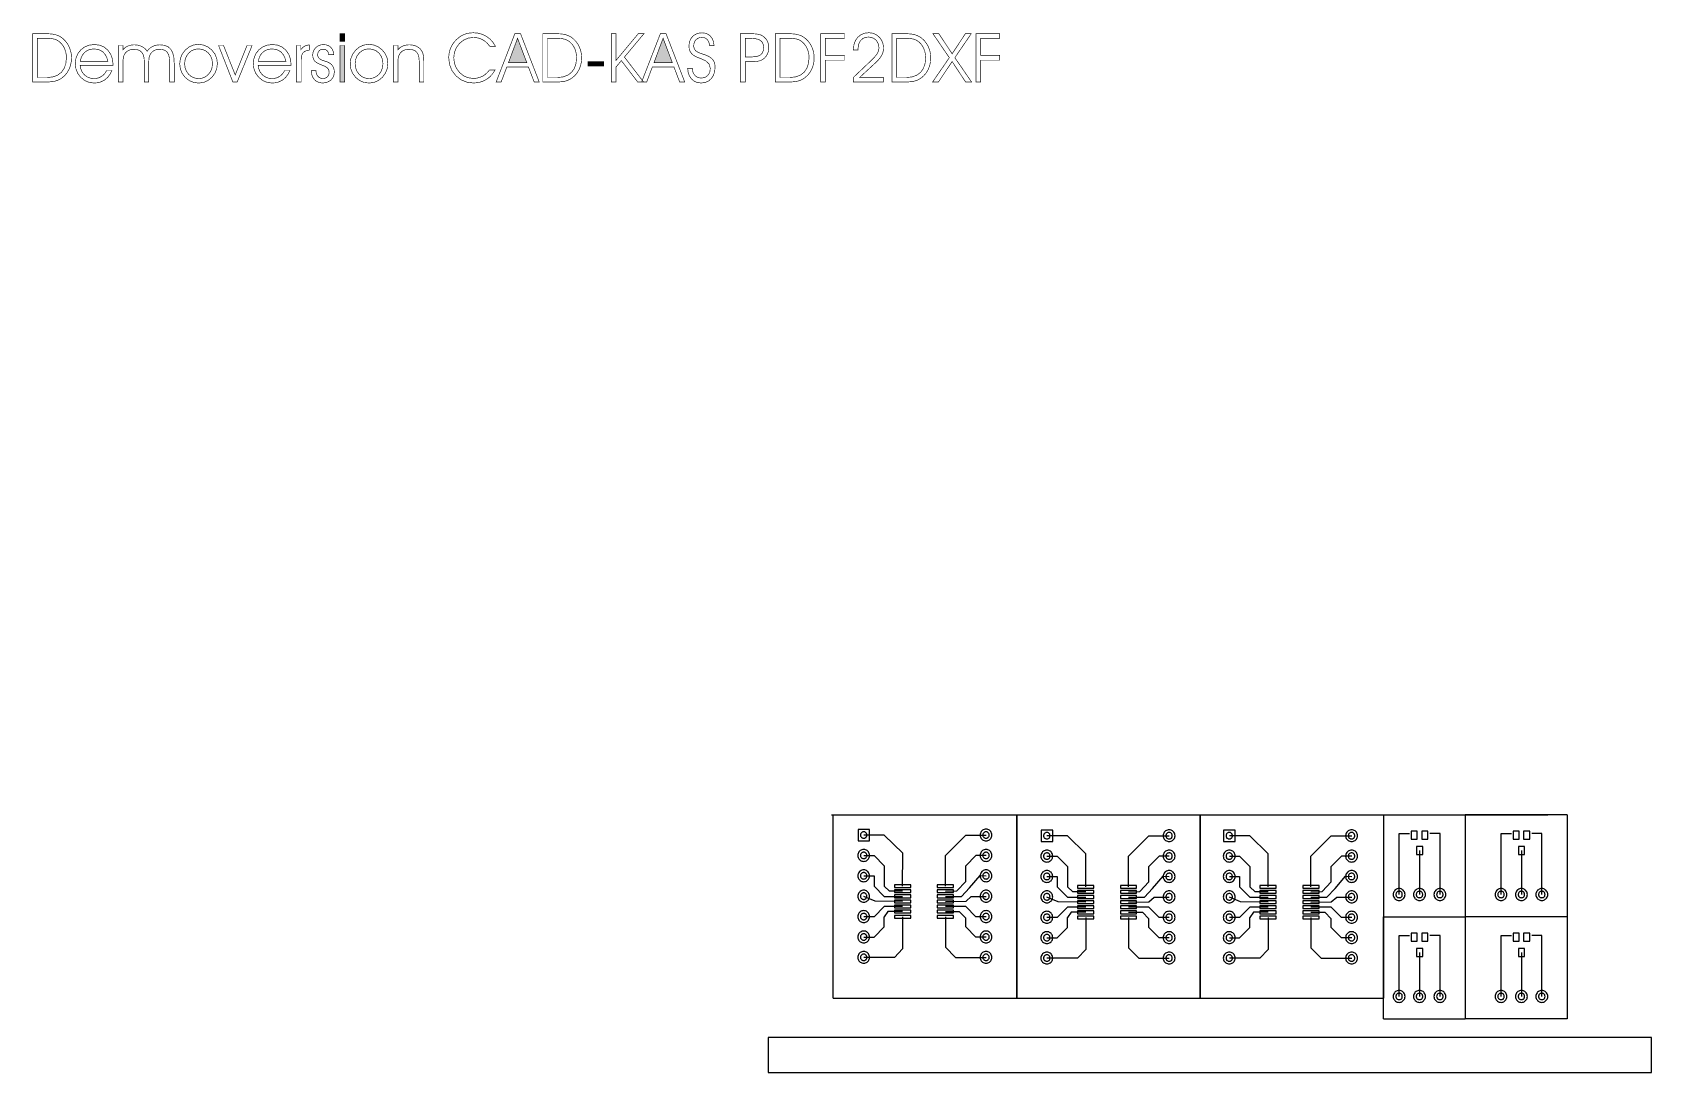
# Model space of a CAD drawing. Header units: metres. Extents: x -3.61 to 4.33, y 0.02 to 5.12.
import ezdxf

# ---------------------------------------------------------------- set-up
doc = ezdxf.new("R2010")
doc.units = ezdxf.units.M
doc.linetypes.add('AUSGEZOGEN', pattern=[0])
doc.layers.get('0').update_dxf_attribs({"linetype": 'AUSGEZOGEN'})

msp = doc.modelspace()

# ---------------------------------------------------------------- linework, layer by layer
at = {"color": 39, "linetype": 'CONTINUOUS', "const_width": 0.003}
for points in [[(-3.6086, 5.1124), (-3.5412, 5.1124), (-3.5237, 5.1118), (-3.5081, 5.11), (-3.4945, 5.1069), (-3.4823, 5.1025), (-3.4711, 5.0965), (-3.461, 5.0891), (-3.4484, 5.0769), (-3.4379, 5.063), (-3.4294, 5.0473), (-3.4232, 5.0304), (-3.4194, 5.0128), (-3.4182, 4.9944), (-3.4196, 4.9741), (-3.4237, 4.955), (-3.4306, 4.9372), (-3.4399, 4.921), (-3.4516, 4.907), (-3.4656, 4.8951), (-3.4758, 4.8887), (-3.4866, 4.8837), (-3.498, 4.88), (-3.5117, 4.8774), (-3.5296, 4.8759), (-3.5517, 4.8754), (-3.6086, 4.8754), (-3.6086, 5.1124)], [(-3.5857, 5.0898), (-3.5857, 4.8977), (-3.5373, 4.8977), (-3.5095, 4.9005), (-3.4863, 4.909), (-3.4677, 4.9231), (-3.4541, 4.9424), (-3.446, 4.9664), (-3.4432, 4.995), (-3.4442, 5.0102), (-3.4469, 5.0245), (-3.4515, 5.038), (-3.4579, 5.0505), (-3.4658, 5.0615), (-3.4753, 5.0711), (-3.4833, 5.0772), (-3.4919, 5.082), (-3.5012, 5.0855), (-3.5122, 5.0879), (-3.5261, 5.0893), (-3.5429, 5.0898), (-3.5857, 5.0898)], [(-2.0783, 5.0755), (-2.1012, 5.0755), (-2.1012, 5.1124), (-2.0783, 5.1124), (-2.0783, 5.0755)], [(-1.3667, 5.0511), (-1.3777, 5.0645), (-1.3896, 5.0754), (-1.4023, 5.0836), (-1.4161, 5.0894), (-1.4311, 5.0929), (-1.4472, 5.094), (-1.4723, 5.0908), (-1.4949, 5.081), (-1.5149, 5.0648), (-1.5305, 5.044), (-1.5398, 5.0207), (-1.543, 4.995), (-1.5399, 4.9679), (-1.5305, 4.9437), (-1.515, 4.9226), (-1.4951, 4.9062), (-1.4725, 4.8964), (-1.4472, 4.8931), (-1.4314, 4.8943), (-1.4165, 4.8977), (-1.4028, 4.9034), (-1.3901, 4.9114), (-1.3786, 4.9216), (-1.3683, 4.934), (-1.3406, 4.934), (-1.3527, 4.9154), (-1.3672, 4.8998), (-1.3842, 4.8872), (-1.4032, 4.878), (-1.4237, 4.8725), (-1.4456, 4.8707), (-1.4785, 4.8747), (-1.5076, 4.8865), (-1.5328, 4.9064), (-1.5522, 4.9321), (-1.5638, 4.9618), (-1.5677, 4.9954), (-1.5666, 5.0117), (-1.5635, 5.0274), (-1.5582, 5.0426), (-1.551, 5.057), (-1.5418, 5.0704), (-1.5306, 5.0828), (-1.5188, 5.0932), (-1.5062, 5.1017), (-1.4926, 5.1084), (-1.4781, 5.1133), (-1.4629, 5.1162), (-1.4469, 5.1171), (-1.4241, 5.1152), (-1.403, 5.1095), (-1.3833, 5.0999), (-1.3658, 5.0868), (-1.3509, 5.0705), (-1.3387, 5.0511), (-1.3667, 5.0511)], [(-1.3107, 4.8754), (-1.3352, 4.8754), (-1.2433, 5.1124), (-1.2153, 5.1124), (-1.1236, 4.8754), (-1.1485, 4.8754), (-1.1768, 4.9498), (-1.2823, 4.9498), (-1.3107, 4.8754)], [(-1.185, 4.9711), (-1.23, 5.0901), (-1.2742, 4.9711), (-1.185, 4.9711)], [(-1.106, 5.1124), (-1.0386, 5.1124), (-1.021, 5.1118), (-1.0054, 5.11), (-0.9918, 5.1069), (-0.9796, 5.1025), (-0.9685, 5.0965), (-0.9583, 5.0891), (-0.9458, 5.0769), (-0.9352, 5.063), (-0.9267, 5.0473), (-0.9205, 5.0304), (-0.9168, 5.0128), (-0.9155, 4.9944), (-0.9169, 4.9741), (-0.921, 4.955), (-0.9279, 4.9372), (-0.9373, 4.921), (-0.9489, 4.907), (-0.9629, 4.8951), (-0.9731, 4.8887), (-0.9839, 4.8837), (-0.9953, 4.88), (-1.009, 4.8774), (-1.0269, 4.8759), (-1.049, 4.8754), (-1.106, 4.8754), (-1.106, 5.1124)], [(-1.083, 5.0898), (-1.083, 4.8977), (-1.0347, 4.8977), (-1.0068, 4.9005), (-0.9836, 4.909), (-0.965, 4.9231), (-0.9514, 4.9424), (-0.9433, 4.9664), (-0.9406, 4.995), (-0.9415, 5.0102), (-0.9443, 5.0245), (-0.9488, 5.038), (-0.9552, 5.0505), (-0.9631, 5.0615), (-0.9726, 5.0711), (-0.9806, 5.0772), (-0.9893, 5.082), (-0.9985, 5.0855), (-1.0095, 5.0879), (-1.0234, 5.0893), (-1.0402, 5.0898), (-1.083, 5.0898)], [(-0.7475, 4.9485), (-0.7475, 4.8754), (-0.7705, 4.8754), (-0.7705, 5.1124), (-0.7475, 5.1124), (-0.7475, 4.9808), (-0.6378, 5.1124), (-0.6101, 5.1124), (-0.7058, 4.9978), (-0.6117, 4.8754), (-0.6404, 4.8754), (-0.7208, 4.9804), (-0.7475, 4.9485)], [(-0.5968, 4.8754), (-0.6214, 4.8754), (-0.5295, 5.1124), (-0.5015, 5.1124), (-0.4098, 4.8754), (-0.4347, 4.8754), (-0.463, 4.9498), (-0.5685, 4.9498), (-0.5968, 4.8754)], [(-0.4712, 4.9711), (-0.5161, 5.0901), (-0.5604, 4.9711), (-0.4712, 4.9711)], [(-0.3954, 4.9431), (-0.373, 4.9431), (-0.3713, 4.9295), (-0.3671, 4.9178), (-0.3605, 4.9081), (-0.3518, 4.9009), (-0.3415, 4.8965), (-0.3295, 4.8951), (-0.3167, 4.8965), (-0.3057, 4.9008), (-0.2967, 4.908), (-0.29, 4.9177), (-0.2859, 4.9294), (-0.2846, 4.9431), (-0.2901, 4.9629), (-0.3067, 4.9791), (-0.3344, 4.9918), (-0.3368, 4.9926), (-0.3387, 4.9932), (-0.3402, 4.9938), (-0.356, 5.0003), (-0.3685, 5.0078), (-0.3777, 5.0165), (-0.3841, 5.0266), (-0.388, 5.0385), (-0.3892, 5.0524), (-0.3873, 5.0701), (-0.3814, 5.0856), (-0.3716, 5.0988), (-0.3586, 5.1088), (-0.3434, 5.1148), (-0.3259, 5.1168), (-0.3093, 5.115), (-0.2952, 5.1095), (-0.2836, 5.1004), (-0.2747, 5.0879), (-0.2689, 5.0725), (-0.2662, 5.0541), (-0.2882, 5.0541), (-0.2902, 5.0661), (-0.2941, 5.076), (-0.2997, 5.084), (-0.307, 5.0899), (-0.3157, 5.0934), (-0.3259, 5.0945), (-0.3369, 5.0933), (-0.3465, 5.0894), (-0.3546, 5.083), (-0.3608, 5.0747), (-0.3645, 5.065), (-0.3658, 5.0538), (-0.3654, 5.0479), (-0.3643, 5.0426), (-0.3625, 5.0378), (-0.3598, 5.0334), (-0.3562, 5.0293), (-0.3518, 5.0255), (-0.3453, 5.0217), (-0.3357, 5.0175), (-0.3231, 5.0131), (-0.3157, 5.0107), (-0.3095, 5.0086), (-0.3046, 5.0068), (-0.2906, 5.0003), (-0.2795, 4.9926), (-0.2713, 4.9839), (-0.2656, 4.9737), (-0.2622, 4.9615), (-0.2611, 4.9474), (-0.2632, 4.9258), (-0.2695, 4.9073), (-0.2799, 4.8918), (-0.2938, 4.88), (-0.3104, 4.873), (-0.3298, 4.8707), (-0.3479, 4.8729), (-0.3636, 4.8796), (-0.3768, 4.8906), (-0.3869, 4.9053), (-0.3931, 4.9228), (-0.3954, 4.9431)], [(-0.1365, 5.1124), (-0.0862, 5.1124), (-0.0727, 5.1122), (-0.0611, 5.1114), (-0.0515, 5.1101), (-0.0433, 5.1083), (-0.0361, 5.1059), (-0.0298, 5.1028), (-0.0202, 5.0959), (-0.0122, 5.0877), (-0.0058, 5.0783), (-0.0012, 5.0678), (0.0016, 5.0565), (0.0025, 5.0444), (0.0017, 5.0327), (-0.0008, 5.0217), (-0.005, 5.0113), (-0.0107, 5.0018), (-0.0178, 4.9937), (-0.0261, 4.9871), (-0.0328, 4.9832), (-0.0403, 4.9802), (-0.0486, 4.9779), (-0.0582, 4.9763), (-0.0693, 4.9753), (-0.0821, 4.975), (-0.1132, 4.975), (-0.1132, 4.8754), (-0.1365, 4.8754), (-0.1365, 5.1124)], [(-0.1132, 5.0891), (-0.1132, 4.9988), (-0.0788, 4.9988), (-0.0614, 5), (-0.0473, 5.0036), (-0.0365, 5.0097), (-0.0289, 5.0183), (-0.0244, 5.0295), (-0.0228, 5.0434), (-0.0244, 5.0578), (-0.029, 5.0694), (-0.0366, 5.0781), (-0.0476, 5.0843), (-0.0624, 5.0879), (-0.0808, 5.0891), (-0.1132, 5.0891)], [(0.0345, 5.1124), (0.1019, 5.1124), (0.1195, 5.1118), (0.135, 5.11), (0.1487, 5.1069), (0.1608, 5.1025), (0.172, 5.0965), (0.1821, 5.0891), (0.1947, 5.0769), (0.2052, 5.063), (0.2137, 5.0473), (0.22, 5.0304), (0.2237, 5.0128), (0.2249, 4.9944), (0.2236, 4.9741), (0.2194, 4.955), (0.2125, 4.9372), (0.2032, 4.921), (0.1915, 4.907), (0.1775, 4.8951), (0.1673, 4.8887), (0.1565, 4.8837), (0.1452, 4.88), (0.1315, 4.8774), (0.1135, 4.8759), (0.0914, 4.8754), (0.0345, 4.8754), (0.0345, 5.1124)], [(0.0574, 5.0898), (0.0574, 4.8977), (0.1058, 4.8977), (0.1336, 4.9005), (0.1568, 4.909), (0.1754, 4.9231), (0.189, 4.9424), (0.1972, 4.9664), (0.1999, 4.995), (0.199, 5.0102), (0.1962, 5.0245), (0.1916, 5.038), (0.1853, 5.0505), (0.1773, 5.0615), (0.1678, 5.0711), (0.1598, 5.0772), (0.1512, 5.082), (0.1419, 5.0855), (0.1309, 5.0879), (0.117, 5.0893), (0.1003, 5.0898), (0.0574, 5.0898)], [(0.2568, 4.8754), (0.2568, 5.1124), (0.3738, 5.1124), (0.3738, 5.0891), (0.2798, 5.0891), (0.2798, 5.0061), (0.3738, 5.0061), (0.3738, 4.9827), (0.2798, 4.9827), (0.2798, 4.8754), (0.2568, 4.8754)], [(0.5648, 4.8754), (0.4178, 4.8754), (0.4178, 4.8984), (0.5018, 4.9781), (0.5166, 4.9927), (0.5275, 5.0051), (0.5348, 5.0154), (0.5393, 5.0246), (0.5419, 5.034), (0.5428, 5.0437), (0.5412, 5.0577), (0.5364, 5.0702), (0.5283, 5.081), (0.5177, 5.0894), (0.5053, 5.0944), (0.4912, 5.0961), (0.4768, 5.0944), (0.4645, 5.0893), (0.4543, 5.0807), (0.4466, 5.0693), (0.442, 5.0557), (0.4404, 5.0398), (0.4405, 5.0388), (0.4405, 5.0377), (0.4406, 5.0364), (0.4407, 5.035), (0.4408, 5.034), (0.4408, 5.0331), (0.4178, 5.0331), (0.4178, 5.0366), (0.4202, 5.059), (0.4272, 5.0785), (0.4389, 5.095), (0.4543, 5.1074), (0.4724, 5.1149), (0.4932, 5.1174), (0.5123, 5.115), (0.5293, 5.1078), (0.5444, 5.0957), (0.5561, 5.0801), (0.5631, 5.0622), (0.5654, 5.0421), (0.5645, 5.03), (0.5615, 5.0182), (0.5566, 5.0068), (0.5495, 4.9955), (0.5402, 4.9839), (0.5285, 4.9721), (0.4486, 4.8984), (0.5648, 4.8984), (0.5648, 4.8754)], [(0.6065, 5.1124), (0.6739, 5.1124), (0.6915, 5.1118), (0.7071, 5.11), (0.7207, 5.1069), (0.7328, 5.1025), (0.744, 5.0965), (0.7541, 5.0891), (0.7667, 5.0769), (0.7772, 5.063), (0.7857, 5.0473), (0.792, 5.0304), (0.7957, 5.0128), (0.7969, 4.9944), (0.7956, 4.9741), (0.7914, 4.955), (0.7846, 4.9372), (0.7752, 4.921), (0.7635, 4.907), (0.7496, 4.8951), (0.7393, 4.8887), (0.7285, 4.8837), (0.7172, 4.88), (0.7035, 4.8774), (0.6856, 4.8759), (0.6634, 4.8754), (0.6065, 4.8754), (0.6065, 5.1124)], [(0.6294, 5.0898), (0.6294, 4.8977), (0.6778, 4.8977), (0.7056, 4.9005), (0.7288, 4.909), (0.7474, 4.9231), (0.761, 4.9424), (0.7692, 4.9664), (0.7719, 4.995), (0.771, 5.0102), (0.7682, 5.0245), (0.7636, 5.038), (0.7573, 5.0505), (0.7493, 5.0615), (0.7398, 5.0711), (0.7318, 5.0772), (0.7232, 5.082), (0.7139, 5.0855), (0.7029, 5.0879), (0.6891, 5.0893), (0.6723, 5.0898), (0.6294, 5.0898)], [(0.8345, 4.8754), (0.8058, 4.8754), (0.8882, 4.9948), (0.8078, 5.1124), (0.8368, 5.1124), (0.9019, 5.0141), (0.9668, 5.1124), (0.9954, 5.1124), (0.9152, 4.9948), (0.9974, 4.8754), (0.9681, 4.8754), (0.9019, 4.976), (0.8345, 4.8754)], [(1.0185, 4.8754), (1.0185, 5.1124), (1.1355, 5.1124), (1.1355, 5.0891), (1.0414, 5.0891), (1.0414, 5.0061), (1.1355, 5.0061), (1.1355, 4.9827), (1.0414, 4.9827), (1.0414, 4.8754), (1.0185, 4.8754)], [(-3.2143, 4.9576), (-3.3759, 4.9576), (-3.3726, 4.9394), (-3.3656, 4.9236), (-3.3547, 4.9104), (-3.341, 4.9004), (-3.3252, 4.8944), (-3.3072, 4.8924), (-3.2942, 4.8935), (-3.2821, 4.897), (-3.271, 4.9028), (-3.261, 4.9107), (-3.2527, 4.9204), (-3.2461, 4.9319), (-3.22, 4.9319), (-3.2294, 4.9136), (-3.2409, 4.8984), (-3.2547, 4.8863), (-3.2705, 4.8775), (-3.2877, 4.8721), (-3.3066, 4.8704), (-3.3313, 4.8735), (-3.3533, 4.8827), (-3.3727, 4.8982), (-3.3877, 4.918), (-3.3967, 4.9403), (-3.3997, 4.9651), (-3.3967, 4.9908), (-3.3879, 5.0133), (-3.3732, 5.0326), (-3.354, 5.0475), (-3.3314, 5.0564), (-3.3056, 5.0594), (-3.2804, 5.0563), (-3.2584, 5.047), (-3.2398, 5.0316), (-3.2256, 5.0112), (-3.2171, 4.9871), (-3.2143, 4.9593), (-3.2143, 4.9576)], [(-3.2397, 4.977), (-3.2452, 4.9955), (-3.2532, 5.0106), (-3.2636, 5.0225), (-3.2764, 5.0309), (-3.2915, 5.036), (-3.309, 5.0377), (-3.3255, 5.0359), (-3.3402, 5.0304), (-3.3531, 5.0213), (-3.3636, 5.0091), (-3.371, 4.9943), (-3.3752, 4.977), (-3.2397, 4.977)], [(-3.0473, 5.0264), (-3.0394, 5.0359), (-3.0304, 5.0438), (-3.0202, 5.05), (-3.009, 5.0545), (-2.9969, 5.0571), (-2.984, 5.058), (-2.9618, 5.0556), (-2.9442, 5.0483), (-2.9309, 5.0361), (-2.9217, 5.0186), (-2.9161, 4.9951), (-2.9143, 4.9658), (-2.9143, 4.8754), (-2.9363, 4.8754), (-2.9363, 4.9705), (-2.9376, 4.9918), (-2.9415, 5.0087), (-2.948, 5.021), (-2.9575, 5.0293), (-2.9702, 5.0344), (-2.9862, 5.036), (-2.996, 5.0353), (-3.005, 5.0332), (-3.0132, 5.0298), (-3.0204, 5.025), (-3.0265, 5.019), (-3.0316, 5.0118), (-3.0341, 5.0067), (-3.0361, 5.0011), (-3.0375, 4.9951), (-3.0385, 4.9873), (-3.0391, 4.9764), (-3.0393, 4.9625), (-3.0393, 4.8754), (-3.061, 4.8754), (-3.061, 4.9756), (-3.0624, 4.9945), (-3.0665, 5.0097), (-3.0735, 5.0213), (-3.0833, 5.0295), (-3.0962, 5.0344), (-3.1119, 5.036), (-3.1219, 5.0353), (-3.1311, 5.0332), (-3.1393, 5.0298), (-3.1466, 5.025), (-3.1529, 5.019), (-3.158, 5.0118), (-3.1605, 5.0067), (-3.1625, 5.0011), (-3.1639, 4.9951), (-3.1649, 4.9873), (-3.1654, 4.9764), (-3.1656, 4.9625), (-3.1656, 4.8754), (-3.1882, 4.8754), (-3.1882, 5.0545), (-3.1656, 5.0545), (-3.1656, 5.0341), (-3.1584, 5.0414), (-3.1503, 5.0473), (-3.1415, 5.052), (-3.1318, 5.0553), (-3.1213, 5.0574), (-3.11, 5.058), (-3.0968, 5.0571), (-3.0844, 5.0542), (-3.0728, 5.0495), (-3.0626, 5.0431), (-3.054, 5.0354), (-3.0473, 5.0264)], [(-2.8874, 4.9648), (-2.8843, 4.9898), (-2.8754, 5.0122), (-2.8603, 5.0321), (-2.8412, 5.0477), (-2.8199, 5.057), (-2.7963, 5.0601), (-2.7717, 5.0571), (-2.7496, 5.0479), (-2.7301, 5.0326), (-2.7148, 5.0131), (-2.7057, 4.9912), (-2.7026, 4.967), (-2.7056, 4.9417), (-2.7146, 4.9189), (-2.7295, 4.8987), (-2.7487, 4.883), (-2.7703, 4.8735), (-2.7946, 4.8704), (-2.8192, 4.8735), (-2.8411, 4.8827), (-2.8604, 4.8981), (-2.8754, 4.9179), (-2.8844, 4.9401), (-2.8874, 4.9648)], [(-2.8632, 4.9651), (-2.8611, 4.9456), (-2.8545, 4.9283), (-2.8436, 4.9133), (-2.8294, 4.9016), (-2.813, 4.8947), (-2.7946, 4.8924), (-2.7764, 4.8947), (-2.7603, 4.9016), (-2.7462, 4.9133), (-2.7354, 4.9283), (-2.7289, 4.9457), (-2.7267, 4.9654), (-2.7289, 4.9853), (-2.7355, 5.0027), (-2.7465, 5.0176), (-2.7609, 5.0289), (-2.7776, 5.0358), (-2.7967, 5.038), (-2.8141, 5.0357), (-2.8297, 5.0287), (-2.8436, 5.017), (-2.8545, 5.0019), (-2.8611, 4.9846), (-2.8632, 4.9651)], [(-2.6056, 4.8754), (-2.6266, 4.8754), (-2.6966, 5.0545), (-2.6723, 5.0545), (-2.615, 4.9101), (-2.5572, 5.0545), (-2.5324, 5.0545), (-2.6056, 4.8754)], [(-2.341, 4.9576), (-2.5026, 4.9576), (-2.4993, 4.9394), (-2.4922, 4.9236), (-2.4814, 4.9104), (-2.4677, 4.9004), (-2.4518, 4.8944), (-2.4339, 4.8924), (-2.4209, 4.8935), (-2.4088, 4.897), (-2.3976, 4.9028), (-2.3877, 4.9107), (-2.3794, 4.9204), (-2.3727, 4.9319), (-2.3467, 4.9319), (-2.356, 4.9136), (-2.3676, 4.8984), (-2.3814, 4.8863), (-2.3971, 4.8775), (-2.4144, 4.8721), (-2.4332, 4.8704), (-2.458, 4.8735), (-2.48, 4.8827), (-2.4994, 4.8982), (-2.5143, 4.918), (-2.5234, 4.9403), (-2.5263, 4.9651), (-2.5234, 4.9908), (-2.5146, 5.0133), (-2.4999, 5.0326), (-2.4806, 5.0475), (-2.4581, 5.0564), (-2.4323, 5.0594), (-2.407, 5.0563), (-2.3851, 5.047), (-2.3665, 5.0316), (-2.3523, 5.0112), (-2.3438, 4.9871), (-2.341, 4.9593), (-2.341, 4.9576)], [(-2.3664, 4.977), (-2.3719, 4.9955), (-2.3799, 5.0106), (-2.3903, 5.0225), (-2.4031, 5.0309), (-2.4182, 5.036), (-2.4357, 5.0377), (-2.4521, 5.0359), (-2.4669, 5.0304), (-2.4798, 5.0213), (-2.4903, 5.0091), (-2.4976, 4.9943), (-2.5019, 4.977), (-2.3664, 4.977)], [(-2.2916, 4.8754), (-2.3149, 4.8754), (-2.3149, 5.0545), (-2.2932, 5.0545), (-2.2932, 5.0338), (-2.2874, 5.041), (-2.2813, 5.0468), (-2.2748, 5.0513), (-2.2677, 5.0543), (-2.2599, 5.0563), (-2.2514, 5.0571), (-2.2512, 5.0322), (-2.2643, 5.0299), (-2.2746, 5.0256), (-2.2822, 5.0193), (-2.2875, 5.0104), (-2.2906, 4.9985), (-2.2916, 4.9835), (-2.2916, 4.8754)], [(-2.2426, 4.9318), (-2.219, 4.9318), (-2.219, 4.9311), (-2.2179, 4.9206), (-2.2147, 4.9113), (-2.2094, 4.9034), (-2.2025, 4.8973), (-2.1946, 4.8936), (-2.1856, 4.8924), (-2.1771, 4.8933), (-2.1697, 4.8961), (-2.1632, 4.9008), (-2.1582, 4.907), (-2.1552, 4.9141), (-2.1542, 4.9221), (-2.155, 4.9301), (-2.1574, 4.937), (-2.1613, 4.9428), (-2.1673, 4.9479), (-2.1758, 4.9528), (-2.187, 4.9575), (-2.2045, 4.9646), (-2.2175, 4.9718), (-2.2258, 4.9791), (-2.2309, 4.9873), (-2.2339, 4.9972), (-2.235, 5.0088), (-2.2333, 5.022), (-2.2282, 5.0339), (-2.2197, 5.0444), (-2.2089, 5.0525), (-2.1966, 5.0574), (-2.1829, 5.059), (-2.1686, 5.0576), (-2.1565, 5.0533), (-2.1465, 5.046), (-2.1388, 5.0362), (-2.134, 5.0241), (-2.132, 5.0097), (-2.1565, 5.0097), (-2.1578, 5.0176), (-2.1605, 5.0241), (-2.1646, 5.0294), (-2.17, 5.0333), (-2.1766, 5.0356), (-2.1843, 5.0364), (-2.1914, 5.0356), (-2.1977, 5.0331), (-2.2031, 5.0289), (-2.2072, 5.0234), (-2.2097, 5.0171), (-2.2106, 5.01), (-2.2102, 5.005), (-2.2092, 5.0005), (-2.2075, 4.9966), (-2.205, 4.9931), (-2.2016, 4.9898), (-2.1972, 4.9868), (-2.1922, 4.9841), (-2.1859, 4.9815), (-2.1782, 4.9789), (-2.1709, 4.9766), (-2.1653, 4.9748), (-2.1616, 4.9734), (-2.1514, 4.9681), (-2.1432, 4.9618), (-2.1369, 4.9544), (-2.1325, 4.9457), (-2.1299, 4.9356), (-2.129, 4.9241), (-2.1308, 4.9096), (-2.1362, 4.8968), (-2.1451, 4.8858), (-2.1568, 4.8774), (-2.1704, 4.8724), (-2.186, 4.8707), (-2.2017, 4.8725), (-2.2152, 4.878), (-2.2265, 4.8872), (-2.2351, 4.8995), (-2.2405, 4.9144), (-2.2426, 4.9318)], [(-2.1012, 4.8754), (-2.1012, 5.0545), (-2.0783, 5.0545), (-2.0783, 4.8754), (-2.1012, 4.8754)], [(-2.051, 4.9648), (-2.048, 4.9898), (-2.039, 5.0122), (-2.024, 5.0321), (-2.0049, 5.0477), (-1.9836, 5.057), (-1.96, 5.0601), (-1.9354, 5.0571), (-1.9133, 5.0479), (-1.8937, 5.0326), (-1.8785, 5.0131), (-1.8693, 4.9912), (-1.8663, 4.967), (-1.8693, 4.9417), (-1.8782, 4.9189), (-1.8931, 4.8987), (-1.9123, 4.883), (-1.934, 4.8735), (-1.9582, 4.8704), (-1.9828, 4.8735), (-2.0048, 4.8827), (-2.0241, 4.8981), (-2.039, 4.9179), (-2.048, 4.9401), (-2.051, 4.9648)], [(-2.0269, 4.9651), (-2.0247, 4.9456), (-2.0182, 4.9283), (-2.0072, 4.9133), (-1.993, 4.9016), (-1.9767, 4.8947), (-1.9582, 4.8924), (-1.9401, 4.8947), (-1.924, 4.9016), (-1.9099, 4.9133), (-1.8991, 4.9283), (-1.8926, 4.9457), (-1.8904, 4.9654), (-1.8926, 4.9853), (-1.8992, 5.0027), (-1.9102, 5.0176), (-1.9245, 5.0289), (-1.9413, 5.0358), (-1.9603, 5.038), (-1.9777, 5.0357), (-1.9934, 5.0287), (-2.0073, 5.017), (-2.0182, 5.0019), (-2.0247, 4.9846), (-2.0269, 4.9651)], [(-1.8392, 5.0545), (-1.817, 5.0545), (-1.817, 5.0341), (-1.8095, 5.0415), (-1.8014, 5.0475), (-1.7925, 5.0521), (-1.7827, 5.0554), (-1.7721, 5.0574), (-1.7606, 5.058), (-1.748, 5.0572), (-1.7363, 5.0548), (-1.7256, 5.0507), (-1.716, 5.0451), (-1.7079, 5.0381), (-1.7012, 5.0297), (-1.6975, 5.0229), (-1.6946, 5.0154), (-1.6923, 5.0071), (-1.6909, 4.9972), (-1.69, 4.9844), (-1.6897, 4.969), (-1.6897, 4.8754), (-1.7123, 4.8754), (-1.7123, 4.9756), (-1.7136, 4.9949), (-1.7177, 5.0102), (-1.7244, 5.0217), (-1.7341, 5.0297), (-1.7471, 5.0344), (-1.7632, 5.036), (-1.7732, 5.0353), (-1.7824, 5.0332), (-1.7907, 5.0298), (-1.798, 5.025), (-1.8042, 5.019), (-1.8093, 5.0118), (-1.8118, 5.0067), (-1.8138, 5.0011), (-1.8152, 4.9951), (-1.8162, 4.9873), (-1.8168, 4.9764), (-1.817, 4.9625), (-1.817, 4.8754), (-1.8392, 4.8754), (-1.8392, 5.0545)], [(-0.8078, 4.9757), (-0.8078, 4.954), (-0.8842, 4.954), (-0.8842, 4.9757), (-0.8078, 4.9757)]]:
    msp.add_lwpolyline(points, dxfattribs=at)
at = {"color": 0}
for points in [[(0.3104, 1.2812), (3.825, 1.2812)], [(0.3187, 0.3812), (0.3187, 1.2812)], [(0.3187, 1.2812), (1.2187, 1.2812)], [(1.2187, 1.2812), (2.1188, 1.2812)], [(1.2187, 1.2812), (1.2187, 0.3812)], [(1.2187, 0.3812), (1.2187, 1.2812)], [(2.1188, 1.2812), (3.0187, 1.2812)], [(2.1188, 1.2812), (2.1188, 0.3812)], [(2.1188, 0.3812), (2.1188, 1.2812)], [(3.0187, 1.2812), (3.0187, 0.7812)], [(3.0187, 1.2812), (3.0187, 0.7812)], [(3.0187, 1.2812), (3.4187, 1.2812)], [(3.4187, 1.2812), (3.4187, 0.7812)], [(3.9187, 1.2812), (3.4187, 1.2812)], [(3.9187, 1.2812), (3.9187, 0.7812)], [(0.4404, 1.1529), (0.4971, 1.1529), (0.4971, 1.2096), (0.4404, 1.2096), (0.4404, 1.1529), (0.4404, 1.1529), (0.4404, 1.1529)], [(0.4837, 1.1812), (0.4837, 1.1812), (0.4835, 1.1841), (0.483, 1.1868), (0.4821, 1.1893), (0.4809, 1.1914), (0.4794, 1.1933), (0.4776, 1.1949), (0.4757, 1.1962), (0.4735, 1.1971), (0.4712, 1.1977), (0.4687, 1.1979), (0.4687, 1.1979), (0.4687, 1.1979), (0.4658, 1.1977), (0.4632, 1.1971), (0.4607, 1.1962), (0.4586, 1.1949), (0.4567, 1.1933), (0.4551, 1.1914), (0.4538, 1.1893), (0.4528, 1.1868), (0.4523, 1.1841), (0.4521, 1.1812), (0.4521, 1.1812), (0.4521, 1.1812), (0.4523, 1.1788), (0.4528, 1.1765), (0.4538, 1.1743), (0.4551, 1.1724), (0.4567, 1.1706), (0.4586, 1.1691), (0.4607, 1.1679), (0.4632, 1.167), (0.4658, 1.1664), (0.4687, 1.1662), (0.4687, 1.1662), (0.4687, 1.1662), (0.4712, 1.1664), (0.4735, 1.167), (0.4757, 1.1679), (0.4776, 1.1691), (0.4794, 1.1706), (0.4809, 1.1724), (0.4821, 1.1743), (0.483, 1.1765), (0.4835, 1.1788), (0.4837, 1.1812), (0.4837, 1.1812), (0.4837, 1.1812), (0.4837, 1.1812)], [(1.0971, 1.1812), (1.0971, 1.1812), (1.0967, 1.1861), (1.0956, 1.1908), (1.0938, 1.1951), (1.0914, 1.199), (1.0885, 1.2025), (1.0852, 1.2055), (1.0815, 1.2079), (1.0775, 1.2097), (1.0732, 1.2109), (1.0687, 1.2112), (1.0687, 1.2112), (1.0687, 1.2112), (1.0639, 1.2109), (1.0592, 1.2097), (1.0549, 1.2079), (1.051, 1.2055), (1.0475, 1.2025), (1.0445, 1.199), (1.0421, 1.1951), (1.0403, 1.1908), (1.0391, 1.1861), (1.0387, 1.1812), (1.0387, 1.1812), (1.0387, 1.1812), (1.0391, 1.1768), (1.0403, 1.1725), (1.0421, 1.1685), (1.0445, 1.1648), (1.0475, 1.1615), (1.051, 1.1586), (1.0549, 1.1562), (1.0592, 1.1544), (1.0639, 1.1533), (1.0687, 1.1529), (1.0687, 1.1529), (1.0687, 1.1529), (1.0732, 1.1533), (1.0775, 1.1544), (1.0815, 1.1562), (1.0852, 1.1586), (1.0885, 1.1615), (1.0914, 1.1648), (1.0938, 1.1685), (1.0956, 1.1725), (1.0967, 1.1768), (1.0971, 1.1812), (1.0971, 1.1812), (1.0971, 1.1812), (1.0971, 1.1812)], [(1.0837, 1.1812), (1.0837, 1.1812), (1.0835, 1.1841), (1.083, 1.1868), (1.0821, 1.1893), (1.0809, 1.1914), (1.0794, 1.1933), (1.0776, 1.1949), (1.0757, 1.1962), (1.0735, 1.1971), (1.0712, 1.1977), (1.0687, 1.1979), (1.0687, 1.1979), (1.0687, 1.1979), (1.0658, 1.1977), (1.0632, 1.1971), (1.0607, 1.1962), (1.0586, 1.1949), (1.0567, 1.1933), (1.0551, 1.1914), (1.0538, 1.1893), (1.0528, 1.1868), (1.0523, 1.1841), (1.0521, 1.1812), (1.0521, 1.1812), (1.0521, 1.1812), (1.0523, 1.1788), (1.0528, 1.1765), (1.0538, 1.1743), (1.0551, 1.1724), (1.0567, 1.1706), (1.0586, 1.1691), (1.0607, 1.1679), (1.0632, 1.167), (1.0658, 1.1664), (1.0687, 1.1662), (1.0687, 1.1662), (1.0687, 1.1662), (1.0712, 1.1664), (1.0735, 1.167), (1.0757, 1.1679), (1.0776, 1.1691), (1.0794, 1.1706), (1.0809, 1.1724), (1.0821, 1.1743), (1.083, 1.1765), (1.0835, 1.1788), (1.0837, 1.1812), (1.0837, 1.1812), (1.0837, 1.1812), (1.0837, 1.1812)], [(1.3387, 1.1496), (1.3954, 1.1496), (1.3954, 1.2062), (1.3387, 1.2062), (1.3387, 1.1496), (1.3387, 1.1496), (1.3387, 1.1496)], [(1.3821, 1.1779), (1.3821, 1.1779), (1.3819, 1.1808), (1.3813, 1.1835), (1.3804, 1.1859), (1.3792, 1.1881), (1.3777, 1.19), (1.376, 1.1916), (1.374, 1.1929), (1.3718, 1.1938), (1.3695, 1.1944), (1.3671, 1.1946), (1.3671, 1.1946), (1.3671, 1.1946), (1.3642, 1.1944), (1.3615, 1.1938), (1.3591, 1.1929), (1.3569, 1.1916), (1.355, 1.19), (1.3534, 1.1881), (1.3521, 1.1859), (1.3512, 1.1835), (1.3506, 1.1808), (1.3504, 1.1779), (1.3504, 1.1779), (1.3504, 1.1779), (1.3506, 1.1755), (1.3512, 1.1732), (1.3521, 1.171), (1.3534, 1.169), (1.355, 1.1673), (1.3569, 1.1658), (1.3591, 1.1646), (1.3615, 1.1637), (1.3642, 1.1631), (1.3671, 1.1629), (1.3671, 1.1629), (1.3671, 1.1629), (1.3695, 1.1631), (1.3718, 1.1637), (1.374, 1.1646), (1.376, 1.1658), (1.3777, 1.1673), (1.3792, 1.169), (1.3804, 1.171), (1.3813, 1.1732), (1.3819, 1.1755), (1.3821, 1.1779), (1.3821, 1.1779), (1.3821, 1.1779), (1.3821, 1.1779)], [(1.9954, 1.1779), (1.9954, 1.1779), (1.995, 1.1828), (1.9939, 1.1874), (1.9921, 1.1917), (1.9898, 1.1957), (1.9869, 1.1992), (1.9835, 1.2022), (1.9798, 1.2046), (1.9758, 1.2064), (1.9715, 1.2075), (1.9671, 1.2079), (1.9671, 1.2079), (1.9671, 1.2079), (1.9622, 1.2075), (1.9576, 1.2064), (1.9533, 1.2046), (1.9493, 1.2022), (1.9458, 1.1992), (1.9428, 1.1957), (1.9404, 1.1917), (1.9386, 1.1874), (1.9375, 1.1828), (1.9371, 1.1779), (1.9371, 1.1779), (1.9371, 1.1779), (1.9375, 1.1735), (1.9386, 1.1692), (1.9404, 1.1652), (1.9428, 1.1615), (1.9458, 1.1581), (1.9493, 1.1552), (1.9533, 1.1529), (1.9576, 1.1511), (1.9622, 1.15), (1.9671, 1.1496), (1.9671, 1.1496), (1.9671, 1.1496), (1.9715, 1.15), (1.9758, 1.1511), (1.9798, 1.1529), (1.9835, 1.1552), (1.9869, 1.1581), (1.9898, 1.1615), (1.9921, 1.1652), (1.9939, 1.1692), (1.995, 1.1735), (1.9954, 1.1779), (1.9954, 1.1779), (1.9954, 1.1779), (1.9954, 1.1779)], [(1.9821, 1.1779), (1.9821, 1.1779), (1.9819, 1.1808), (1.9813, 1.1835), (1.9804, 1.1859), (1.9792, 1.1881), (1.9777, 1.19), (1.976, 1.1916), (1.974, 1.1929), (1.9718, 1.1938), (1.9695, 1.1944), (1.9671, 1.1946), (1.9671, 1.1946), (1.9671, 1.1946), (1.9642, 1.1944), (1.9615, 1.1938), (1.9591, 1.1929), (1.9569, 1.1916), (1.955, 1.19), (1.9534, 1.1881), (1.9521, 1.1859), (1.9512, 1.1835), (1.9506, 1.1808), (1.9504, 1.1779), (1.9504, 1.1779), (1.9504, 1.1779), (1.9506, 1.1755), (1.9512, 1.1732), (1.9521, 1.171), (1.9534, 1.169), (1.955, 1.1673), (1.9569, 1.1658), (1.9591, 1.1646), (1.9615, 1.1637), (1.9642, 1.1631), (1.9671, 1.1629), (1.9671, 1.1629), (1.9671, 1.1629), (1.9695, 1.1631), (1.9718, 1.1637), (1.974, 1.1646), (1.976, 1.1658), (1.9777, 1.1673), (1.9792, 1.169), (1.9804, 1.171), (1.9813, 1.1732), (1.9819, 1.1755), (1.9821, 1.1779), (1.9821, 1.1779), (1.9821, 1.1779), (1.9821, 1.1779)], [(2.2338, 1.1496), (2.2904, 1.1496), (2.2904, 1.2062), (2.2338, 1.2062), (2.2338, 1.1496), (2.2338, 1.1496), (2.2338, 1.1496)], [(2.2771, 1.1779), (2.2771, 1.1779), (2.2769, 1.1808), (2.2763, 1.1835), (2.2754, 1.1859), (2.2742, 1.1881), (2.2727, 1.19), (2.271, 1.1916), (2.269, 1.1929), (2.2668, 1.1938), (2.2645, 1.1944), (2.2621, 1.1946), (2.2621, 1.1946), (2.2621, 1.1946), (2.2592, 1.1944), (2.2565, 1.1938), (2.2541, 1.1929), (2.2519, 1.1916), (2.25, 1.19), (2.2484, 1.1881), (2.2471, 1.1859), (2.2462, 1.1835), (2.2456, 1.1808), (2.2454, 1.1779), (2.2454, 1.1779), (2.2454, 1.1779), (2.2456, 1.1755), (2.2462, 1.1732), (2.2471, 1.171), (2.2484, 1.169), (2.25, 1.1673), (2.2519, 1.1658), (2.2541, 1.1646), (2.2565, 1.1637), (2.2592, 1.1631), (2.2621, 1.1629), (2.2621, 1.1629), (2.2621, 1.1629), (2.2645, 1.1631), (2.2668, 1.1637), (2.269, 1.1646), (2.271, 1.1658), (2.2727, 1.1673), (2.2742, 1.169), (2.2754, 1.171), (2.2763, 1.1732), (2.2769, 1.1755), (2.2771, 1.1779), (2.2771, 1.1779), (2.2771, 1.1779), (2.2771, 1.1779)], [(2.8904, 1.1779), (2.8904, 1.1779), (2.89, 1.1828), (2.8889, 1.1874), (2.8871, 1.1917), (2.8848, 1.1957), (2.8819, 1.1992), (2.8785, 1.2022), (2.8748, 1.2046), (2.8708, 1.2064), (2.8665, 1.2075), (2.8621, 1.2079), (2.8621, 1.2079), (2.8621, 1.2079), (2.8572, 1.2075), (2.8526, 1.2064), (2.8483, 1.2046), (2.8443, 1.2022), (2.8408, 1.1992), (2.8378, 1.1957), (2.8354, 1.1917), (2.8336, 1.1874), (2.8325, 1.1828), (2.8321, 1.1779), (2.8321, 1.1779), (2.8321, 1.1779), (2.8325, 1.1735), (2.8336, 1.1692), (2.8354, 1.1652), (2.8378, 1.1615), (2.8408, 1.1581), (2.8443, 1.1552), (2.8483, 1.1529), (2.8526, 1.1511), (2.8572, 1.15), (2.8621, 1.1496), (2.8621, 1.1496), (2.8621, 1.1496), (2.8665, 1.15), (2.8708, 1.1511), (2.8748, 1.1529), (2.8785, 1.1552), (2.8819, 1.1581), (2.8848, 1.1615), (2.8871, 1.1652), (2.8889, 1.1692), (2.89, 1.1735), (2.8904, 1.1779), (2.8904, 1.1779), (2.8904, 1.1779), (2.8904, 1.1779)], [(2.8771, 1.1779), (2.8771, 1.1779), (2.8769, 1.1808), (2.8763, 1.1835), (2.8754, 1.1859), (2.8742, 1.1881), (2.8727, 1.19), (2.871, 1.1916), (2.869, 1.1929), (2.8668, 1.1938), (2.8645, 1.1944), (2.8621, 1.1946), (2.8621, 1.1946), (2.8621, 1.1946), (2.8592, 1.1944), (2.8565, 1.1938), (2.8541, 1.1929), (2.8519, 1.1916), (2.85, 1.19), (2.8484, 1.1881), (2.8471, 1.1859), (2.8462, 1.1835), (2.8456, 1.1808), (2.8454, 1.1779), (2.8454, 1.1779), (2.8454, 1.1779), (2.8456, 1.1755), (2.8462, 1.1732), (2.8471, 1.171), (2.8484, 1.169), (2.85, 1.1673), (2.8519, 1.1658), (2.8541, 1.1646), (2.8565, 1.1637), (2.8592, 1.1631), (2.8621, 1.1629), (2.8621, 1.1629), (2.8621, 1.1629), (2.8645, 1.1631), (2.8668, 1.1637), (2.869, 1.1646), (2.871, 1.1658), (2.8727, 1.1673), (2.8742, 1.169), (2.8754, 1.171), (2.8763, 1.1732), (2.8769, 1.1755), (2.8771, 1.1779), (2.8771, 1.1779), (2.8771, 1.1779), (2.8771, 1.1779)], [(3.1537, 1.1612), (3.1837, 1.1612), (3.1837, 1.2012), (3.1537, 1.2012), (3.1537, 1.1612), (3.1537, 1.1612), (3.1537, 1.1612)], [(3.2054, 1.1612), (3.2354, 1.1612), (3.2354, 1.2012), (3.2054, 1.2012), (3.2054, 1.1612), (3.2054, 1.1612), (3.2054, 1.1612)], [(3.6538, 1.1612), (3.6837, 1.1612), (3.6837, 1.2012), (3.6538, 1.2012), (3.6538, 1.1612), (3.6538, 1.1612), (3.6538, 1.1612)], [(3.7054, 1.1612), (3.7354, 1.1612), (3.7354, 1.2012), (3.7054, 1.2012), (3.7054, 1.1612), (3.7054, 1.1612), (3.7054, 1.1612)], [(0.5687, 1.1812), (0.4687, 1.1812)], [(0.6604, 1.0929), (0.5687, 1.1812)], [(0.8687, 1.0812), (0.9687, 1.1812)], [(0.9687, 1.1812), (1.0687, 1.1812)], [(1.4671, 1.1779), (1.3671, 1.1779)], [(1.5571, 1.0896), (1.4671, 1.1779)], [(1.7671, 1.0779), (1.8671, 1.1779)], [(1.8671, 1.1779), (1.9671, 1.1779)], [(2.3621, 1.1779), (2.2621, 1.1779)], [(2.4521, 1.0896), (2.3621, 1.1779)], [(2.6621, 1.0779), (2.7621, 1.1779)], [(2.7621, 1.1779), (2.8621, 1.1779)], [(3.0954, 0.8896), (3.0954, 1.1896)], [(3.0954, 1.1896), (3.1454, 1.1896)], [(3.1804, 1.0862), (3.2104, 1.0862), (3.2104, 1.1262), (3.1804, 1.1262), (3.1804, 1.0862), (3.1804, 1.0862), (3.1804, 1.0862)], [(3.2954, 1.1896), (3.2454, 1.1896)], [(3.2954, 0.8896), (3.2954, 1.1896)], [(3.5954, 0.8896), (3.5954, 1.1896)], [(3.5954, 1.1896), (3.6454, 1.1896)], [(3.6804, 1.0862), (3.7104, 1.0862), (3.7104, 1.1262), (3.6804, 1.1262), (3.6804, 1.0862), (3.6804, 1.0862), (3.6804, 1.0862)], [(3.7954, 1.1896), (3.7454, 1.1896)], [(3.7954, 0.8896), (3.7954, 1.1896)], [(0.4971, 1.0812), (0.4971, 1.0812), (0.4967, 1.0861), (0.4956, 1.0908), (0.4938, 1.0951), (0.4914, 1.099), (0.4885, 1.1025), (0.4852, 1.1055), (0.4815, 1.1079), (0.4775, 1.1097), (0.4732, 1.1109), (0.4687, 1.1112), (0.4687, 1.1112), (0.4687, 1.1112), (0.4639, 1.1109), (0.4592, 1.1097), (0.4549, 1.1079), (0.451, 1.1055), (0.4475, 1.1025), (0.4445, 1.099), (0.4421, 1.0951), (0.4403, 1.0908), (0.4391, 1.0861), (0.4387, 1.0812), (0.4387, 1.0812), (0.4387, 1.0812), (0.4391, 1.0768), (0.4403, 1.0725), (0.4421, 1.0685), (0.4445, 1.0648), (0.4475, 1.0615), (0.451, 1.0586), (0.4549, 1.0562), (0.4592, 1.0544), (0.4639, 1.0533), (0.4687, 1.0529), (0.4687, 1.0529), (0.4687, 1.0529), (0.4732, 1.0533), (0.4775, 1.0544), (0.4815, 1.0562), (0.4852, 1.0586), (0.4885, 1.0615), (0.4914, 1.0648), (0.4938, 1.0685), (0.4956, 1.0725), (0.4967, 1.0768), (0.4971, 1.0812), (0.4971, 1.0812), (0.4971, 1.0812), (0.4971, 1.0812)], [(0.4837, 1.0812), (0.4837, 1.0812), (0.4835, 1.0841), (0.483, 1.0868), (0.4821, 1.0893), (0.4809, 1.0914), (0.4794, 1.0933), (0.4776, 1.0949), (0.4757, 1.0962), (0.4735, 1.0971), (0.4712, 1.0977), (0.4687, 1.0979), (0.4687, 1.0979), (0.4687, 1.0979), (0.4658, 1.0977), (0.4632, 1.0971), (0.4607, 1.0962), (0.4586, 1.0949), (0.4567, 1.0933), (0.4551, 1.0914), (0.4538, 1.0893), (0.4528, 1.0868), (0.4523, 1.0841), (0.4521, 1.0812), (0.4521, 1.0812), (0.4521, 1.0812), (0.4523, 1.0788), (0.4528, 1.0765), (0.4538, 1.0743), (0.4551, 1.0724), (0.4567, 1.0706), (0.4586, 1.0691), (0.4607, 1.0679), (0.4632, 1.067), (0.4658, 1.0664), (0.4687, 1.0662), (0.4687, 1.0662), (0.4687, 1.0662), (0.4712, 1.0664), (0.4735, 1.067), (0.4757, 1.0679), (0.4776, 1.0691), (0.4794, 1.0706), (0.4809, 1.0724), (0.4821, 1.0743), (0.483, 1.0765), (0.4835, 1.0788), (0.4837, 1.0812), (0.4837, 1.0812), (0.4837, 1.0812), (0.4837, 1.0812)], [(0.4687, 1.0812), (0.5187, 1.0812)], [(0.5187, 1.0812), (0.5687, 1.0312)], [(0.6587, 0.9312), (0.6604, 1.0929)], [(0.8687, 0.9312), (0.8687, 1.0812)], [(1.0187, 1.0812), (0.9687, 1.0312)], [(1.0687, 1.0812), (1.0187, 1.0812)], [(1.0971, 1.0812), (1.0971, 1.0812), (1.0967, 1.0861), (1.0956, 1.0908), (1.0938, 1.0951), (1.0914, 1.099), (1.0885, 1.1025), (1.0852, 1.1055), (1.0815, 1.1079), (1.0775, 1.1097), (1.0732, 1.1109), (1.0687, 1.1112), (1.0687, 1.1112), (1.0687, 1.1112), (1.0639, 1.1109), (1.0592, 1.1097), (1.0549, 1.1079), (1.051, 1.1055), (1.0475, 1.1025), (1.0445, 1.099), (1.0421, 1.0951), (1.0403, 1.0908), (1.0391, 1.0861), (1.0387, 1.0812), (1.0387, 1.0812), (1.0387, 1.0812), (1.0391, 1.0768), (1.0403, 1.0725), (1.0421, 1.0685), (1.0445, 1.0648), (1.0475, 1.0615), (1.051, 1.0586), (1.0549, 1.0562), (1.0592, 1.0544), (1.0639, 1.0533), (1.0687, 1.0529), (1.0687, 1.0529), (1.0687, 1.0529), (1.0732, 1.0533), (1.0775, 1.0544), (1.0815, 1.0562), (1.0852, 1.0586), (1.0885, 1.0615), (1.0914, 1.0648), (1.0938, 1.0685), (1.0956, 1.0725), (1.0967, 1.0768), (1.0971, 1.0812), (1.0971, 1.0812), (1.0971, 1.0812), (1.0971, 1.0812)], [(1.0837, 1.0812), (1.0837, 1.0812), (1.0835, 1.0841), (1.083, 1.0868), (1.0821, 1.0893), (1.0809, 1.0914), (1.0794, 1.0933), (1.0776, 1.0949), (1.0757, 1.0962), (1.0735, 1.0971), (1.0712, 1.0977), (1.0687, 1.0979), (1.0687, 1.0979), (1.0687, 1.0979), (1.0658, 1.0977), (1.0632, 1.0971), (1.0607, 1.0962), (1.0586, 1.0949), (1.0567, 1.0933), (1.0551, 1.0914), (1.0538, 1.0893), (1.0528, 1.0868), (1.0523, 1.0841), (1.0521, 1.0812), (1.0521, 1.0812), (1.0521, 1.0812), (1.0523, 1.0788), (1.0528, 1.0765), (1.0538, 1.0743), (1.0551, 1.0724), (1.0567, 1.0706), (1.0586, 1.0691), (1.0607, 1.0679), (1.0632, 1.067), (1.0658, 1.0664), (1.0687, 1.0662), (1.0687, 1.0662), (1.0687, 1.0662), (1.0712, 1.0664), (1.0735, 1.067), (1.0757, 1.0679), (1.0776, 1.0691), (1.0794, 1.0706), (1.0809, 1.0724), (1.0821, 1.0743), (1.083, 1.0765), (1.0835, 1.0788), (1.0837, 1.0812), (1.0837, 1.0812), (1.0837, 1.0812), (1.0837, 1.0812)], [(1.3954, 1.0779), (1.3954, 1.0779), (1.395, 1.0828), (1.3939, 1.0874), (1.3921, 1.0917), (1.3898, 1.0957), (1.3869, 1.0992), (1.3835, 1.1022), (1.3798, 1.1046), (1.3758, 1.1064), (1.3715, 1.1075), (1.3671, 1.1079), (1.3671, 1.1079), (1.3671, 1.1079), (1.3622, 1.1075), (1.3576, 1.1064), (1.3532, 1.1046), (1.3493, 1.1022), (1.3458, 1.0992), (1.3428, 1.0957), (1.3404, 1.0917), (1.3386, 1.0874), (1.3375, 1.0828), (1.3371, 1.0779), (1.3371, 1.0779), (1.3371, 1.0779), (1.3375, 1.0735), (1.3386, 1.0692), (1.3404, 1.0652), (1.3428, 1.0615), (1.3458, 1.0581), (1.3493, 1.0552), (1.3532, 1.0529), (1.3576, 1.0511), (1.3622, 1.05), (1.3671, 1.0496), (1.3671, 1.0496), (1.3671, 1.0496), (1.3715, 1.05), (1.3758, 1.0511), (1.3798, 1.0529), (1.3835, 1.0552), (1.3869, 1.0581), (1.3898, 1.0615), (1.3921, 1.0652), (1.3939, 1.0692), (1.395, 1.0735), (1.3954, 1.0779), (1.3954, 1.0779), (1.3954, 1.0779), (1.3954, 1.0779)], [(1.3821, 1.0779), (1.3821, 1.0779), (1.3819, 1.0808), (1.3813, 1.0835), (1.3804, 1.0859), (1.3792, 1.0881), (1.3777, 1.09), (1.376, 1.0916), (1.374, 1.0929), (1.3718, 1.0938), (1.3695, 1.0944), (1.3671, 1.0946), (1.3671, 1.0946), (1.3671, 1.0946), (1.3642, 1.0944), (1.3615, 1.0938), (1.3591, 1.0929), (1.3569, 1.0916), (1.355, 1.09), (1.3534, 1.0881), (1.3521, 1.0859), (1.3512, 1.0835), (1.3506, 1.0808), (1.3504, 1.0779), (1.3504, 1.0779), (1.3504, 1.0779), (1.3506, 1.0755), (1.3512, 1.0732), (1.3521, 1.071), (1.3534, 1.069), (1.355, 1.0673), (1.3569, 1.0658), (1.3591, 1.0646), (1.3615, 1.0637), (1.3642, 1.0631), (1.3671, 1.0629), (1.3671, 1.0629), (1.3671, 1.0629), (1.3695, 1.0631), (1.3718, 1.0637), (1.374, 1.0646), (1.376, 1.0658), (1.3777, 1.0673), (1.3792, 1.069), (1.3804, 1.071), (1.3813, 1.0732), (1.3819, 1.0755), (1.3821, 1.0779), (1.3821, 1.0779), (1.3821, 1.0779), (1.3821, 1.0779)], [(1.3671, 1.0779), (1.4171, 1.0779)], [(1.4171, 1.0779), (1.4671, 1.0279)], [(1.5571, 0.9279), (1.5571, 1.0896)], [(1.7671, 0.9279), (1.7671, 1.0779)], [(1.9171, 1.0779), (1.8671, 1.0279)], [(1.9671, 1.0779), (1.9171, 1.0779)], [(1.9954, 1.0779), (1.9954, 1.0779), (1.995, 1.0828), (1.9939, 1.0874), (1.9921, 1.0917), (1.9898, 1.0957), (1.9869, 1.0992), (1.9835, 1.1022), (1.9798, 1.1046), (1.9758, 1.1064), (1.9715, 1.1075), (1.9671, 1.1079), (1.9671, 1.1079), (1.9671, 1.1079), (1.9622, 1.1075), (1.9576, 1.1064), (1.9533, 1.1046), (1.9493, 1.1022), (1.9458, 1.0992), (1.9428, 1.0957), (1.9404, 1.0917), (1.9386, 1.0874), (1.9375, 1.0828), (1.9371, 1.0779), (1.9371, 1.0779), (1.9371, 1.0779), (1.9375, 1.0735), (1.9386, 1.0692), (1.9404, 1.0652), (1.9428, 1.0615), (1.9458, 1.0581), (1.9493, 1.0552), (1.9533, 1.0529), (1.9576, 1.0511), (1.9622, 1.05), (1.9671, 1.0496), (1.9671, 1.0496), (1.9671, 1.0496), (1.9715, 1.05), (1.9758, 1.0511), (1.9798, 1.0529), (1.9835, 1.0552), (1.9869, 1.0581), (1.9898, 1.0615), (1.9921, 1.0652), (1.9939, 1.0692), (1.995, 1.0735), (1.9954, 1.0779), (1.9954, 1.0779), (1.9954, 1.0779), (1.9954, 1.0779)], [(1.9821, 1.0779), (1.9821, 1.0779), (1.9819, 1.0808), (1.9813, 1.0835), (1.9804, 1.0859), (1.9792, 1.0881), (1.9777, 1.09), (1.976, 1.0916), (1.974, 1.0929), (1.9718, 1.0938), (1.9695, 1.0944), (1.9671, 1.0946), (1.9671, 1.0946), (1.9671, 1.0946), (1.9642, 1.0944), (1.9615, 1.0938), (1.9591, 1.0929), (1.9569, 1.0916), (1.955, 1.09), (1.9534, 1.0881), (1.9521, 1.0859), (1.9512, 1.0835), (1.9506, 1.0808), (1.9504, 1.0779), (1.9504, 1.0779), (1.9504, 1.0779), (1.9506, 1.0755), (1.9512, 1.0732), (1.9521, 1.071), (1.9534, 1.069), (1.955, 1.0673), (1.9569, 1.0658), (1.9591, 1.0646), (1.9615, 1.0637), (1.9642, 1.0631), (1.9671, 1.0629), (1.9671, 1.0629), (1.9671, 1.0629), (1.9695, 1.0631), (1.9718, 1.0637), (1.974, 1.0646), (1.976, 1.0658), (1.9777, 1.0673), (1.9792, 1.069), (1.9804, 1.071), (1.9813, 1.0732), (1.9819, 1.0755), (1.9821, 1.0779), (1.9821, 1.0779), (1.9821, 1.0779), (1.9821, 1.0779)], [(2.2904, 1.0779), (2.2904, 1.0779), (2.29, 1.0828), (2.2889, 1.0874), (2.2871, 1.0917), (2.2848, 1.0957), (2.2819, 1.0992), (2.2785, 1.1022), (2.2748, 1.1046), (2.2708, 1.1064), (2.2665, 1.1075), (2.2621, 1.1079), (2.2621, 1.1079), (2.2621, 1.1079), (2.2572, 1.1075), (2.2526, 1.1064), (2.2483, 1.1046), (2.2443, 1.1022), (2.2408, 1.0992), (2.2378, 1.0957), (2.2354, 1.0917), (2.2336, 1.0874), (2.2325, 1.0828), (2.2321, 1.0779), (2.2321, 1.0779), (2.2321, 1.0779), (2.2325, 1.0735), (2.2336, 1.0692), (2.2354, 1.0652), (2.2378, 1.0615), (2.2408, 1.0581), (2.2443, 1.0552), (2.2483, 1.0529), (2.2526, 1.0511), (2.2572, 1.05), (2.2621, 1.0496), (2.2621, 1.0496), (2.2621, 1.0496), (2.2665, 1.05), (2.2708, 1.0511), (2.2748, 1.0529), (2.2785, 1.0552), (2.2819, 1.0581), (2.2848, 1.0615), (2.2871, 1.0652), (2.2889, 1.0692), (2.29, 1.0735), (2.2904, 1.0779), (2.2904, 1.0779), (2.2904, 1.0779), (2.2904, 1.0779)], [(2.2771, 1.0779), (2.2771, 1.0779), (2.2769, 1.0808), (2.2763, 1.0835), (2.2754, 1.0859), (2.2742, 1.0881), (2.2727, 1.09), (2.271, 1.0916), (2.269, 1.0929), (2.2668, 1.0938), (2.2645, 1.0944), (2.2621, 1.0946), (2.2621, 1.0946), (2.2621, 1.0946), (2.2592, 1.0944), (2.2565, 1.0938), (2.2541, 1.0929), (2.2519, 1.0916), (2.25, 1.09), (2.2484, 1.0881), (2.2471, 1.0859), (2.2462, 1.0835), (2.2456, 1.0808), (2.2454, 1.0779), (2.2454, 1.0779), (2.2454, 1.0779), (2.2456, 1.0755), (2.2462, 1.0732), (2.2471, 1.071), (2.2484, 1.069), (2.25, 1.0673), (2.2519, 1.0658), (2.2541, 1.0646), (2.2565, 1.0637), (2.2592, 1.0631), (2.2621, 1.0629), (2.2621, 1.0629), (2.2621, 1.0629), (2.2645, 1.0631), (2.2668, 1.0637), (2.269, 1.0646), (2.271, 1.0658), (2.2727, 1.0673), (2.2742, 1.069), (2.2754, 1.071), (2.2763, 1.0732), (2.2769, 1.0755), (2.2771, 1.0779), (2.2771, 1.0779), (2.2771, 1.0779), (2.2771, 1.0779)], [(2.2621, 1.0779), (2.3121, 1.0779)], [(2.3121, 1.0779), (2.3621, 1.0279)], [(2.4521, 0.9279), (2.4521, 1.0896)], [(2.6621, 0.9279), (2.6621, 1.0779)], [(2.8121, 1.0779), (2.7621, 1.0279)], [(2.8621, 1.0779), (2.8121, 1.0779)], [(2.8904, 1.0779), (2.8904, 1.0779), (2.89, 1.0828), (2.8889, 1.0874), (2.8871, 1.0917), (2.8848, 1.0957), (2.8819, 1.0992), (2.8785, 1.1022), (2.8748, 1.1046), (2.8708, 1.1064), (2.8665, 1.1075), (2.8621, 1.1079), (2.8621, 1.1079), (2.8621, 1.1079), (2.8572, 1.1075), (2.8526, 1.1064), (2.8483, 1.1046), (2.8443, 1.1022), (2.8408, 1.0992), (2.8378, 1.0957), (2.8354, 1.0917), (2.8336, 1.0874), (2.8325, 1.0828), (2.8321, 1.0779), (2.8321, 1.0779), (2.8321, 1.0779), (2.8325, 1.0735), (2.8336, 1.0692), (2.8354, 1.0652), (2.8378, 1.0615), (2.8408, 1.0581), (2.8443, 1.0552), (2.8483, 1.0529), (2.8526, 1.0511), (2.8572, 1.05), (2.8621, 1.0496), (2.8621, 1.0496), (2.8621, 1.0496), (2.8665, 1.05), (2.8708, 1.0511), (2.8748, 1.0529), (2.8785, 1.0552), (2.8819, 1.0581), (2.8848, 1.0615), (2.8871, 1.0652), (2.8889, 1.0692), (2.89, 1.0735), (2.8904, 1.0779), (2.8904, 1.0779), (2.8904, 1.0779), (2.8904, 1.0779)], [(2.8771, 1.0779), (2.8771, 1.0779), (2.8769, 1.0808), (2.8763, 1.0835), (2.8754, 1.0859), (2.8742, 1.0881), (2.8727, 1.09), (2.871, 1.0916), (2.869, 1.0929), (2.8668, 1.0938), (2.8645, 1.0944), (2.8621, 1.0946), (2.8621, 1.0946), (2.8621, 1.0946), (2.8592, 1.0944), (2.8565, 1.0938), (2.8541, 1.0929), (2.8519, 1.0916), (2.85, 1.09), (2.8484, 1.0881), (2.8471, 1.0859), (2.8462, 1.0835), (2.8456, 1.0808), (2.8454, 1.0779), (2.8454, 1.0779), (2.8454, 1.0779), (2.8456, 1.0755), (2.8462, 1.0732), (2.8471, 1.071), (2.8484, 1.069), (2.85, 1.0673), (2.8519, 1.0658), (2.8541, 1.0646), (2.8565, 1.0637), (2.8592, 1.0631), (2.8621, 1.0629), (2.8621, 1.0629), (2.8621, 1.0629), (2.8645, 1.0631), (2.8668, 1.0637), (2.869, 1.0646), (2.871, 1.0658), (2.8727, 1.0673), (2.8742, 1.069), (2.8754, 1.071), (2.8763, 1.0732), (2.8769, 1.0755), (2.8771, 1.0779), (2.8771, 1.0779), (2.8771, 1.0779), (2.8771, 1.0779)], [(3.1954, 1.1062), (3.1954, 0.8896)], [(3.6954, 1.1062), (3.6954, 0.8896)], [(0.4971, 0.9812), (0.4971, 0.9812), (0.4967, 0.9861), (0.4956, 0.9908), (0.4938, 0.9951), (0.4914, 0.999), (0.4885, 1.0025), (0.4852, 1.0055), (0.4815, 1.0079), (0.4775, 1.0097), (0.4732, 1.0109), (0.4687, 1.0112), (0.4687, 1.0112), (0.4687, 1.0112), (0.4639, 1.0109), (0.4592, 1.0097), (0.4549, 1.0079), (0.451, 1.0055), (0.4475, 1.0025), (0.4445, 0.999), (0.4421, 0.9951), (0.4403, 0.9908), (0.4391, 0.9861), (0.4387, 0.9812), (0.4387, 0.9812), (0.4387, 0.9812), (0.4391, 0.9768), (0.4403, 0.9725), (0.4421, 0.9685), (0.4445, 0.9648), (0.4475, 0.9615), (0.451, 0.9586), (0.4549, 0.9562), (0.4592, 0.9544), (0.4639, 0.9533), (0.4687, 0.9529), (0.4687, 0.9529), (0.4687, 0.9529), (0.4732, 0.9533), (0.4775, 0.9544), (0.4815, 0.9562), (0.4852, 0.9586), (0.4885, 0.9615), (0.4914, 0.9648), (0.4938, 0.9685), (0.4956, 0.9725), (0.4967, 0.9768), (0.4971, 0.9812), (0.4971, 0.9812), (0.4971, 0.9812), (0.4971, 0.9812)], [(0.4837, 0.9812), (0.4837, 0.9812), (0.4835, 0.9841), (0.483, 0.9868), (0.4821, 0.9893), (0.4809, 0.9914), (0.4794, 0.9933), (0.4776, 0.9949), (0.4757, 0.9962), (0.4735, 0.9971), (0.4712, 0.9977), (0.4687, 0.9979), (0.4687, 0.9979), (0.4687, 0.9979), (0.4658, 0.9977), (0.4632, 0.9971), (0.4607, 0.9962), (0.4586, 0.9949), (0.4567, 0.9933), (0.4551, 0.9914), (0.4538, 0.9893), (0.4528, 0.9868), (0.4523, 0.9841), (0.4521, 0.9812), (0.4521, 0.9812), (0.4521, 0.9812), (0.4523, 0.9788), (0.4528, 0.9765), (0.4538, 0.9743), (0.4551, 0.9724), (0.4567, 0.9706), (0.4586, 0.9691), (0.4607, 0.9679), (0.4632, 0.967), (0.4658, 0.9664), (0.4687, 0.9662), (0.4687, 0.9662), (0.4687, 0.9662), (0.4712, 0.9664), (0.4735, 0.967), (0.4757, 0.9679), (0.4776, 0.9691), (0.4794, 0.9706), (0.4809, 0.9724), (0.4821, 0.9743), (0.483, 0.9765), (0.4835, 0.9788), (0.4837, 0.9812), (0.4837, 0.9812), (0.4837, 0.9812), (0.4837, 0.9812)], [(0.4687, 0.9812), (0.5187, 0.9812)], [(0.5187, 0.9812), (0.5187, 0.9312)], [(0.5687, 1.0312), (0.5687, 0.9312)], [(0.9254, 0.9079), (0.9687, 0.9546)], [(0.9687, 0.9546), (0.9687, 1.0312)], [(0.9871, 0.9229), (1.0387, 0.9829)], [(1.0971, 0.9812), (1.0971, 0.9812), (1.0967, 0.9861), (1.0956, 0.9908), (1.0938, 0.9951), (1.0914, 0.999), (1.0885, 1.0025), (1.0852, 1.0055), (1.0815, 1.0079), (1.0775, 1.0097), (1.0732, 1.0109), (1.0687, 1.0112), (1.0687, 1.0112), (1.0687, 1.0112), (1.0639, 1.0109), (1.0592, 1.0097), (1.0549, 1.0079), (1.051, 1.0055), (1.0475, 1.0025), (1.0445, 0.999), (1.0421, 0.9951), (1.0403, 0.9908), (1.0391, 0.9861), (1.0387, 0.9812), (1.0387, 0.9812), (1.0387, 0.9812), (1.0391, 0.9768), (1.0403, 0.9725), (1.0421, 0.9685), (1.0445, 0.9648), (1.0475, 0.9615), (1.051, 0.9586), (1.0549, 0.9562), (1.0592, 0.9544), (1.0639, 0.9533), (1.0687, 0.9529), (1.0687, 0.9529), (1.0687, 0.9529), (1.0732, 0.9533), (1.0775, 0.9544), (1.0815, 0.9562), (1.0852, 0.9586), (1.0885, 0.9615), (1.0914, 0.9648), (1.0938, 0.9685), (1.0956, 0.9725), (1.0967, 0.9768), (1.0971, 0.9812), (1.0971, 0.9812), (1.0971, 0.9812), (1.0971, 0.9812)], [(1.0387, 0.9829), (1.0687, 0.9812)], [(1.0837, 0.9812), (1.0837, 0.9812), (1.0835, 0.9841), (1.083, 0.9868), (1.0821, 0.9893), (1.0809, 0.9914), (1.0794, 0.9933), (1.0776, 0.9949), (1.0757, 0.9962), (1.0735, 0.9971), (1.0712, 0.9977), (1.0687, 0.9979), (1.0687, 0.9979), (1.0687, 0.9979), (1.0658, 0.9977), (1.0632, 0.9971), (1.0607, 0.9962), (1.0586, 0.9949), (1.0567, 0.9933), (1.0551, 0.9914), (1.0538, 0.9893), (1.0528, 0.9868), (1.0523, 0.9841), (1.0521, 0.9812), (1.0521, 0.9812), (1.0521, 0.9812), (1.0523, 0.9788), (1.0528, 0.9765), (1.0538, 0.9743), (1.0551, 0.9724), (1.0567, 0.9706), (1.0586, 0.9691), (1.0607, 0.9679), (1.0632, 0.967), (1.0658, 0.9664), (1.0687, 0.9662), (1.0687, 0.9662), (1.0687, 0.9662), (1.0712, 0.9664), (1.0735, 0.967), (1.0757, 0.9679), (1.0776, 0.9691), (1.0794, 0.9706), (1.0809, 0.9724), (1.0821, 0.9743), (1.083, 0.9765), (1.0835, 0.9788), (1.0837, 0.9812), (1.0837, 0.9812), (1.0837, 0.9812), (1.0837, 0.9812)], [(1.3954, 0.9779), (1.3954, 0.9779), (1.395, 0.9828), (1.3939, 0.9874), (1.3921, 0.9917), (1.3898, 0.9957), (1.3869, 0.9992), (1.3835, 1.0022), (1.3798, 1.0046), (1.3758, 1.0064), (1.3715, 1.0075), (1.3671, 1.0079), (1.3671, 1.0079), (1.3671, 1.0079), (1.3622, 1.0075), (1.3576, 1.0064), (1.3532, 1.0046), (1.3493, 1.0022), (1.3458, 0.9992), (1.3428, 0.9957), (1.3404, 0.9917), (1.3386, 0.9874), (1.3375, 0.9828), (1.3371, 0.9779), (1.3371, 0.9779), (1.3371, 0.9779), (1.3375, 0.9735), (1.3386, 0.9692), (1.3404, 0.9652), (1.3428, 0.9615), (1.3458, 0.9581), (1.3493, 0.9552), (1.3532, 0.9529), (1.3576, 0.9511), (1.3622, 0.95), (1.3671, 0.9496), (1.3671, 0.9496), (1.3671, 0.9496), (1.3715, 0.95), (1.3758, 0.9511), (1.3798, 0.9529), (1.3835, 0.9552), (1.3869, 0.9581), (1.3898, 0.9615), (1.3921, 0.9652), (1.3939, 0.9692), (1.395, 0.9735), (1.3954, 0.9779), (1.3954, 0.9779), (1.3954, 0.9779), (1.3954, 0.9779)], [(1.3821, 0.9779), (1.3821, 0.9779), (1.3819, 0.9808), (1.3813, 0.9835), (1.3804, 0.9859), (1.3792, 0.9881), (1.3777, 0.99), (1.376, 0.9916), (1.374, 0.9929), (1.3718, 0.9938), (1.3695, 0.9944), (1.3671, 0.9946), (1.3671, 0.9946), (1.3671, 0.9946), (1.3642, 0.9944), (1.3615, 0.9938), (1.3591, 0.9929), (1.3569, 0.9916), (1.355, 0.99), (1.3534, 0.9881), (1.3521, 0.9859), (1.3512, 0.9835), (1.3506, 0.9808), (1.3504, 0.9779), (1.3504, 0.9779), (1.3504, 0.9779), (1.3506, 0.9755), (1.3512, 0.9732), (1.3521, 0.971), (1.3534, 0.969), (1.355, 0.9673), (1.3569, 0.9658), (1.3591, 0.9646), (1.3615, 0.9637), (1.3642, 0.9631), (1.3671, 0.9629), (1.3671, 0.9629), (1.3671, 0.9629), (1.3695, 0.9631), (1.3718, 0.9637), (1.374, 0.9646), (1.376, 0.9658), (1.3777, 0.9673), (1.3792, 0.969), (1.3804, 0.971), (1.3813, 0.9732), (1.3819, 0.9755), (1.3821, 0.9779), (1.3821, 0.9779), (1.3821, 0.9779), (1.3821, 0.9779)], [(1.3671, 0.9779), (1.4171, 0.9779)], [(1.4171, 0.9779), (1.4171, 0.9279)], [(1.4671, 1.0279), (1.4671, 0.9279)], [(1.8671, 0.9529), (1.8671, 1.0279)], [(1.8854, 0.9196), (1.9371, 0.9796)], [(1.9954, 0.9779), (1.9954, 0.9779), (1.995, 0.9828), (1.9939, 0.9874), (1.9921, 0.9917), (1.9898, 0.9957), (1.9869, 0.9992), (1.9835, 1.0022), (1.9798, 1.0046), (1.9758, 1.0064), (1.9715, 1.0075), (1.9671, 1.0079), (1.9671, 1.0079), (1.9671, 1.0079), (1.9622, 1.0075), (1.9576, 1.0064), (1.9533, 1.0046), (1.9493, 1.0022), (1.9458, 0.9992), (1.9428, 0.9957), (1.9404, 0.9917), (1.9386, 0.9874), (1.9375, 0.9828), (1.9371, 0.9779), (1.9371, 0.9779), (1.9371, 0.9779), (1.9375, 0.9735), (1.9386, 0.9692), (1.9404, 0.9652), (1.9428, 0.9615), (1.9458, 0.9581), (1.9493, 0.9552), (1.9533, 0.9529), (1.9576, 0.9511), (1.9622, 0.95), (1.9671, 0.9496), (1.9671, 0.9496), (1.9671, 0.9496), (1.9715, 0.95), (1.9758, 0.9511), (1.9798, 0.9529), (1.9835, 0.9552), (1.9869, 0.9581), (1.9898, 0.9615), (1.9921, 0.9652), (1.9939, 0.9692), (1.995, 0.9735), (1.9954, 0.9779), (1.9954, 0.9779), (1.9954, 0.9779), (1.9954, 0.9779)], [(1.9371, 0.9796), (1.9671, 0.9779)], [(1.9821, 0.9779), (1.9821, 0.9779), (1.9819, 0.9808), (1.9813, 0.9835), (1.9804, 0.9859), (1.9792, 0.9881), (1.9777, 0.99), (1.976, 0.9916), (1.974, 0.9929), (1.9718, 0.9938), (1.9695, 0.9944), (1.9671, 0.9946), (1.9671, 0.9946), (1.9671, 0.9946), (1.9642, 0.9944), (1.9615, 0.9938), (1.9591, 0.9929), (1.9569, 0.9916), (1.955, 0.99), (1.9534, 0.9881), (1.9521, 0.9859), (1.9512, 0.9835), (1.9506, 0.9808), (1.9504, 0.9779), (1.9504, 0.9779), (1.9504, 0.9779), (1.9506, 0.9755), (1.9512, 0.9732), (1.9521, 0.971), (1.9534, 0.969), (1.955, 0.9673), (1.9569, 0.9658), (1.9591, 0.9646), (1.9615, 0.9637), (1.9642, 0.9631), (1.9671, 0.9629), (1.9671, 0.9629), (1.9671, 0.9629), (1.9695, 0.9631), (1.9718, 0.9637), (1.974, 0.9646), (1.976, 0.9658), (1.9777, 0.9673), (1.9792, 0.969), (1.9804, 0.971), (1.9813, 0.9732), (1.9819, 0.9755), (1.9821, 0.9779), (1.9821, 0.9779), (1.9821, 0.9779), (1.9821, 0.9779)], [(2.2904, 0.9779), (2.2904, 0.9779), (2.29, 0.9828), (2.2889, 0.9874), (2.2871, 0.9917), (2.2848, 0.9957), (2.2819, 0.9992), (2.2785, 1.0022), (2.2748, 1.0046), (2.2708, 1.0064), (2.2665, 1.0075), (2.2621, 1.0079), (2.2621, 1.0079), (2.2621, 1.0079), (2.2572, 1.0075), (2.2526, 1.0064), (2.2483, 1.0046), (2.2443, 1.0022), (2.2408, 0.9992), (2.2378, 0.9957), (2.2354, 0.9917), (2.2336, 0.9874), (2.2325, 0.9828), (2.2321, 0.9779), (2.2321, 0.9779), (2.2321, 0.9779), (2.2325, 0.9735), (2.2336, 0.9692), (2.2354, 0.9652), (2.2378, 0.9615), (2.2408, 0.9581), (2.2443, 0.9552), (2.2483, 0.9529), (2.2526, 0.9511), (2.2572, 0.95), (2.2621, 0.9496), (2.2621, 0.9496), (2.2621, 0.9496), (2.2665, 0.95), (2.2708, 0.9511), (2.2748, 0.9529), (2.2785, 0.9552), (2.2819, 0.9581), (2.2848, 0.9615), (2.2871, 0.9652), (2.2889, 0.9692), (2.29, 0.9735), (2.2904, 0.9779), (2.2904, 0.9779), (2.2904, 0.9779), (2.2904, 0.9779)], [(2.2771, 0.9779), (2.2771, 0.9779), (2.2769, 0.9808), (2.2763, 0.9835), (2.2754, 0.9859), (2.2742, 0.9881), (2.2727, 0.99), (2.271, 0.9916), (2.269, 0.9929), (2.2668, 0.9938), (2.2645, 0.9944), (2.2621, 0.9946), (2.2621, 0.9946), (2.2621, 0.9946), (2.2592, 0.9944), (2.2565, 0.9938), (2.2541, 0.9929), (2.2519, 0.9916), (2.25, 0.99), (2.2484, 0.9881), (2.2471, 0.9859), (2.2462, 0.9835), (2.2456, 0.9808), (2.2454, 0.9779), (2.2454, 0.9779), (2.2454, 0.9779), (2.2456, 0.9755), (2.2462, 0.9732), (2.2471, 0.971), (2.2484, 0.969), (2.25, 0.9673), (2.2519, 0.9658), (2.2541, 0.9646), (2.2565, 0.9637), (2.2592, 0.9631), (2.2621, 0.9629), (2.2621, 0.9629), (2.2621, 0.9629), (2.2645, 0.9631), (2.2668, 0.9637), (2.269, 0.9646), (2.271, 0.9658), (2.2727, 0.9673), (2.2742, 0.969), (2.2754, 0.971), (2.2763, 0.9732), (2.2769, 0.9755), (2.2771, 0.9779), (2.2771, 0.9779), (2.2771, 0.9779), (2.2771, 0.9779)], [(2.2621, 0.9779), (2.3121, 0.9779)], [(2.3121, 0.9779), (2.3121, 0.9279)], [(2.3621, 1.0279), (2.3621, 0.9279)], [(2.7621, 0.9529), (2.7621, 1.0279)], [(2.7804, 0.9196), (2.8321, 0.9796)], [(2.8904, 0.9779), (2.8904, 0.9779), (2.89, 0.9828), (2.8889, 0.9874), (2.8871, 0.9917), (2.8848, 0.9957), (2.8819, 0.9992), (2.8785, 1.0022), (2.8748, 1.0046), (2.8708, 1.0064), (2.8665, 1.0075), (2.8621, 1.0079), (2.8621, 1.0079), (2.8621, 1.0079), (2.8572, 1.0075), (2.8526, 1.0064), (2.8483, 1.0046), (2.8443, 1.0022), (2.8408, 0.9992), (2.8378, 0.9957), (2.8354, 0.9917), (2.8336, 0.9874), (2.8325, 0.9828), (2.8321, 0.9779), (2.8321, 0.9779), (2.8321, 0.9779), (2.8325, 0.9735), (2.8336, 0.9692), (2.8354, 0.9652), (2.8378, 0.9615), (2.8408, 0.9581), (2.8443, 0.9552), (2.8483, 0.9529), (2.8526, 0.9511), (2.8572, 0.95), (2.8621, 0.9496), (2.8621, 0.9496), (2.8621, 0.9496), (2.8665, 0.95), (2.8708, 0.9511), (2.8748, 0.9529), (2.8785, 0.9552), (2.8819, 0.9581), (2.8848, 0.9615), (2.8871, 0.9652), (2.8889, 0.9692), (2.89, 0.9735), (2.8904, 0.9779), (2.8904, 0.9779), (2.8904, 0.9779), (2.8904, 0.9779)], [(2.8321, 0.9796), (2.8621, 0.9779)], [(2.8771, 0.9779), (2.8771, 0.9779), (2.8769, 0.9808), (2.8763, 0.9835), (2.8754, 0.9859), (2.8742, 0.9881), (2.8727, 0.99), (2.871, 0.9916), (2.869, 0.9929), (2.8668, 0.9938), (2.8645, 0.9944), (2.8621, 0.9946), (2.8621, 0.9946), (2.8621, 0.9946), (2.8592, 0.9944), (2.8565, 0.9938), (2.8541, 0.9929), (2.8519, 0.9916), (2.85, 0.99), (2.8484, 0.9881), (2.8471, 0.9859), (2.8462, 0.9835), (2.8456, 0.9808), (2.8454, 0.9779), (2.8454, 0.9779), (2.8454, 0.9779), (2.8456, 0.9755), (2.8462, 0.9732), (2.8471, 0.971), (2.8484, 0.969), (2.85, 0.9673), (2.8519, 0.9658), (2.8541, 0.9646), (2.8565, 0.9637), (2.8592, 0.9631), (2.8621, 0.9629), (2.8621, 0.9629), (2.8621, 0.9629), (2.8645, 0.9631), (2.8668, 0.9637), (2.869, 0.9646), (2.871, 0.9658), (2.8727, 0.9673), (2.8742, 0.969), (2.8754, 0.971), (2.8763, 0.9732), (2.8769, 0.9755), (2.8771, 0.9779), (2.8771, 0.9779), (2.8771, 0.9779), (2.8771, 0.9779)], [(0.4971, 0.8812), (0.4971, 0.8812), (0.4967, 0.8861), (0.4956, 0.8908), (0.4938, 0.8951), (0.4914, 0.899), (0.4885, 0.9025), (0.4852, 0.9055), (0.4815, 0.9079), (0.4775, 0.9097), (0.4732, 0.9109), (0.4687, 0.9112), (0.4687, 0.9112), (0.4687, 0.9112), (0.4639, 0.9109), (0.4592, 0.9097), (0.4549, 0.9079), (0.451, 0.9055), (0.4475, 0.9025), (0.4445, 0.899), (0.4421, 0.8951), (0.4403, 0.8908), (0.4391, 0.8861), (0.4387, 0.8812), (0.4387, 0.8812), (0.4387, 0.8812), (0.4391, 0.8768), (0.4403, 0.8725), (0.4421, 0.8685), (0.4445, 0.8648), (0.4475, 0.8615), (0.451, 0.8586), (0.4549, 0.8562), (0.4592, 0.8544), (0.4639, 0.8533), (0.4687, 0.8529), (0.4687, 0.8529), (0.4687, 0.8529), (0.4732, 0.8533), (0.4775, 0.8544), (0.4815, 0.8562), (0.4852, 0.8586), (0.4885, 0.8615), (0.4914, 0.8648), (0.4938, 0.8685), (0.4956, 0.8725), (0.4967, 0.8768), (0.4971, 0.8812), (0.4971, 0.8812), (0.4971, 0.8812), (0.4971, 0.8812)], [(0.4837, 0.8812), (0.4837, 0.8812), (0.4835, 0.8841), (0.483, 0.8868), (0.4821, 0.8893), (0.4809, 0.8914), (0.4794, 0.8933), (0.4776, 0.8949), (0.4757, 0.8962), (0.4735, 0.8971), (0.4712, 0.8977), (0.4687, 0.8979), (0.4687, 0.8979), (0.4687, 0.8979), (0.4658, 0.8977), (0.4632, 0.8971), (0.4607, 0.8962), (0.4586, 0.8949), (0.4567, 0.8933), (0.4551, 0.8914), (0.4538, 0.8893), (0.4528, 0.8868), (0.4523, 0.8841), (0.4521, 0.8812), (0.4521, 0.8812), (0.4521, 0.8812), (0.4523, 0.8788), (0.4528, 0.8765), (0.4538, 0.8743), (0.4551, 0.8724), (0.4567, 0.8706), (0.4586, 0.8691), (0.4607, 0.8679), (0.4632, 0.867), (0.4658, 0.8664), (0.4687, 0.8662), (0.4687, 0.8662), (0.4687, 0.8662), (0.4712, 0.8664), (0.4735, 0.867), (0.4757, 0.8679), (0.4776, 0.8691), (0.4794, 0.8706), (0.4809, 0.8724), (0.4821, 0.8743), (0.483, 0.8765), (0.4835, 0.8788), (0.4837, 0.8812), (0.4837, 0.8812), (0.4837, 0.8812), (0.4837, 0.8812)], [(0.5237, 0.8579), (0.4687, 0.8812)], [(0.5187, 0.9312), (0.5687, 0.8812)], [(0.5954, 0.9062), (0.5687, 0.9312)], [(0.5687, 0.8812), (0.6587, 0.8812)], [(0.6587, 0.9062), (0.5954, 0.9062)], [(0.6187, 0.9246), (0.6987, 0.9246), (0.6987, 0.9379), (0.6187, 0.9379), (0.6187, 0.9246), (0.6187, 0.9246), (0.6187, 0.9246)], [(0.6187, 0.8996), (0.6987, 0.8996), (0.6987, 0.9129), (0.6187, 0.9129), (0.6187, 0.8996), (0.6187, 0.8996), (0.6187, 0.8996)], [(0.6187, 0.8746), (0.6987, 0.8746), (0.6987, 0.8879), (0.6187, 0.8879), (0.6187, 0.8746), (0.6187, 0.8746), (0.6187, 0.8746)], [(0.8287, 0.9246), (0.9087, 0.9246), (0.9087, 0.9379), (0.8287, 0.9379), (0.8287, 0.9246), (0.8287, 0.9246), (0.8287, 0.9246)], [(0.8287, 0.8996), (0.9087, 0.8996), (0.9087, 0.9129), (0.8287, 0.9129), (0.8287, 0.8996), (0.8287, 0.8996), (0.8287, 0.8996)], [(0.8287, 0.8746), (0.9087, 0.8746), (0.9087, 0.8879), (0.8287, 0.8879), (0.8287, 0.8746), (0.8287, 0.8746), (0.8287, 0.8746)], [(0.8687, 0.9062), (0.9254, 0.9079)], [(0.8687, 0.8812), (0.9471, 0.8812)], [(0.9471, 0.8812), (0.9871, 0.9229)], [(0.9704, 0.8579), (0.9954, 0.8812)], [(0.9954, 0.8812), (1.0687, 0.8812)], [(1.0971, 0.8812), (1.0971, 0.8812), (1.0967, 0.8861), (1.0956, 0.8908), (1.0938, 0.8951), (1.0914, 0.899), (1.0885, 0.9025), (1.0852, 0.9055), (1.0815, 0.9079), (1.0775, 0.9097), (1.0732, 0.9109), (1.0687, 0.9112), (1.0687, 0.9112), (1.0687, 0.9112), (1.0639, 0.9109), (1.0592, 0.9097), (1.0549, 0.9079), (1.051, 0.9055), (1.0475, 0.9025), (1.0445, 0.899), (1.0421, 0.8951), (1.0403, 0.8908), (1.0391, 0.8861), (1.0387, 0.8812), (1.0387, 0.8812), (1.0387, 0.8812), (1.0391, 0.8768), (1.0403, 0.8725), (1.0421, 0.8685), (1.0445, 0.8648), (1.0475, 0.8615), (1.051, 0.8586), (1.0549, 0.8562), (1.0592, 0.8544), (1.0639, 0.8533), (1.0687, 0.8529), (1.0687, 0.8529), (1.0687, 0.8529), (1.0732, 0.8533), (1.0775, 0.8544), (1.0815, 0.8562), (1.0852, 0.8586), (1.0885, 0.8615), (1.0914, 0.8648), (1.0938, 0.8685), (1.0956, 0.8725), (1.0967, 0.8768), (1.0971, 0.8812), (1.0971, 0.8812), (1.0971, 0.8812), (1.0971, 0.8812)], [(1.0837, 0.8812), (1.0837, 0.8812), (1.0835, 0.8841), (1.083, 0.8868), (1.0821, 0.8893), (1.0809, 0.8914), (1.0794, 0.8933), (1.0776, 0.8949), (1.0757, 0.8962), (1.0735, 0.8971), (1.0712, 0.8977), (1.0687, 0.8979), (1.0687, 0.8979), (1.0687, 0.8979), (1.0658, 0.8977), (1.0632, 0.8971), (1.0607, 0.8962), (1.0586, 0.8949), (1.0567, 0.8933), (1.0551, 0.8914), (1.0538, 0.8893), (1.0528, 0.8868), (1.0523, 0.8841), (1.0521, 0.8812), (1.0521, 0.8812), (1.0521, 0.8812), (1.0523, 0.8788), (1.0528, 0.8765), (1.0538, 0.8743), (1.0551, 0.8724), (1.0567, 0.8706), (1.0586, 0.8691), (1.0607, 0.8679), (1.0632, 0.867), (1.0658, 0.8664), (1.0687, 0.8662), (1.0687, 0.8662), (1.0687, 0.8662), (1.0712, 0.8664), (1.0735, 0.867), (1.0757, 0.8679), (1.0776, 0.8691), (1.0794, 0.8706), (1.0809, 0.8724), (1.0821, 0.8743), (1.083, 0.8765), (1.0835, 0.8788), (1.0837, 0.8812), (1.0837, 0.8812), (1.0837, 0.8812), (1.0837, 0.8812)], [(1.3954, 0.8779), (1.3954, 0.8779), (1.395, 0.8828), (1.3939, 0.8874), (1.3921, 0.8917), (1.3898, 0.8957), (1.3869, 0.8992), (1.3835, 0.9022), (1.3798, 0.9046), (1.3758, 0.9064), (1.3715, 0.9075), (1.3671, 0.9079), (1.3671, 0.9079), (1.3671, 0.9079), (1.3622, 0.9075), (1.3576, 0.9064), (1.3532, 0.9046), (1.3493, 0.9022), (1.3458, 0.8992), (1.3428, 0.8957), (1.3404, 0.8917), (1.3386, 0.8874), (1.3375, 0.8828), (1.3371, 0.8779), (1.3371, 0.8779), (1.3371, 0.8779), (1.3375, 0.8735), (1.3386, 0.8692), (1.3404, 0.8652), (1.3428, 0.8615), (1.3458, 0.8581), (1.3493, 0.8552), (1.3532, 0.8529), (1.3576, 0.8511), (1.3622, 0.85), (1.3671, 0.8496), (1.3671, 0.8496), (1.3671, 0.8496), (1.3715, 0.85), (1.3758, 0.8511), (1.3798, 0.8529), (1.3835, 0.8552), (1.3869, 0.8581), (1.3898, 0.8615), (1.3921, 0.8652), (1.3939, 0.8692), (1.395, 0.8735), (1.3954, 0.8779), (1.3954, 0.8779), (1.3954, 0.8779), (1.3954, 0.8779)], [(1.3821, 0.8779), (1.3821, 0.8779), (1.3819, 0.8808), (1.3813, 0.8835), (1.3804, 0.8859), (1.3792, 0.8881), (1.3777, 0.89), (1.376, 0.8916), (1.374, 0.8929), (1.3718, 0.8938), (1.3695, 0.8944), (1.3671, 0.8946), (1.3671, 0.8946), (1.3671, 0.8946), (1.3642, 0.8944), (1.3615, 0.8938), (1.3591, 0.8929), (1.3569, 0.8916), (1.355, 0.89), (1.3534, 0.8881), (1.3521, 0.8859), (1.3512, 0.8835), (1.3506, 0.8808), (1.3504, 0.8779), (1.3504, 0.8779), (1.3504, 0.8779), (1.3506, 0.8755), (1.3512, 0.8732), (1.3521, 0.871), (1.3534, 0.869), (1.355, 0.8673), (1.3569, 0.8658), (1.3591, 0.8646), (1.3615, 0.8637), (1.3642, 0.8631), (1.3671, 0.8629), (1.3671, 0.8629), (1.3671, 0.8629), (1.3695, 0.8631), (1.3718, 0.8637), (1.374, 0.8646), (1.376, 0.8658), (1.3777, 0.8673), (1.3792, 0.869), (1.3804, 0.871), (1.3813, 0.8732), (1.3819, 0.8755), (1.3821, 0.8779), (1.3821, 0.8779), (1.3821, 0.8779), (1.3821, 0.8779)], [(1.4221, 0.8546), (1.3671, 0.8779)], [(1.4171, 0.9279), (1.4671, 0.8779)], [(1.4937, 0.9029), (1.4671, 0.9279)], [(1.4671, 0.8779), (1.5571, 0.8779)], [(1.5571, 0.9029), (1.4937, 0.9029)], [(1.5171, 0.9212), (1.5971, 0.9212), (1.5971, 0.9346), (1.5171, 0.9346), (1.5171, 0.9212), (1.5171, 0.9212), (1.5171, 0.9212)], [(1.5171, 0.8962), (1.5971, 0.8962), (1.5971, 0.9096), (1.5171, 0.9096), (1.5171, 0.8962), (1.5171, 0.8962), (1.5171, 0.8962)], [(1.5171, 0.8712), (1.5971, 0.8712), (1.5971, 0.8846), (1.5171, 0.8846), (1.5171, 0.8712), (1.5171, 0.8712), (1.5171, 0.8712)], [(1.7271, 0.9212), (1.8071, 0.9212), (1.8071, 0.9346), (1.7271, 0.9346), (1.7271, 0.9212), (1.7271, 0.9212), (1.7271, 0.9212)], [(1.7271, 0.8962), (1.8071, 0.8962), (1.8071, 0.9096), (1.7271, 0.9096), (1.7271, 0.8962), (1.7271, 0.8962), (1.7271, 0.8962)], [(1.7271, 0.8712), (1.8071, 0.8712), (1.8071, 0.8846), (1.7271, 0.8846), (1.7271, 0.8712), (1.7271, 0.8712), (1.7271, 0.8712)], [(1.7671, 0.9029), (1.8221, 0.9046)], [(1.7671, 0.8779), (1.8454, 0.8779)], [(1.8221, 0.9046), (1.8671, 0.9529)], [(1.8454, 0.8779), (1.8854, 0.9196)], [(1.8671, 0.8546), (1.8937, 0.8779)], [(1.8937, 0.8779), (1.9671, 0.8779)], [(1.9954, 0.8779), (1.9954, 0.8779), (1.995, 0.8828), (1.9939, 0.8874), (1.9921, 0.8917), (1.9898, 0.8957), (1.9869, 0.8992), (1.9835, 0.9022), (1.9798, 0.9046), (1.9758, 0.9064), (1.9715, 0.9075), (1.9671, 0.9079), (1.9671, 0.9079), (1.9671, 0.9079), (1.9622, 0.9075), (1.9576, 0.9064), (1.9533, 0.9046), (1.9493, 0.9022), (1.9458, 0.8992), (1.9428, 0.8957), (1.9404, 0.8917), (1.9386, 0.8874), (1.9375, 0.8828), (1.9371, 0.8779), (1.9371, 0.8779), (1.9371, 0.8779), (1.9375, 0.8735), (1.9386, 0.8692), (1.9404, 0.8652), (1.9428, 0.8615), (1.9458, 0.8581), (1.9493, 0.8552), (1.9533, 0.8529), (1.9576, 0.8511), (1.9622, 0.85), (1.9671, 0.8496), (1.9671, 0.8496), (1.9671, 0.8496), (1.9715, 0.85), (1.9758, 0.8511), (1.9798, 0.8529), (1.9835, 0.8552), (1.9869, 0.8581), (1.9898, 0.8615), (1.9921, 0.8652), (1.9939, 0.8692), (1.995, 0.8735), (1.9954, 0.8779), (1.9954, 0.8779), (1.9954, 0.8779), (1.9954, 0.8779)], [(1.9821, 0.8779), (1.9821, 0.8779), (1.9819, 0.8808), (1.9813, 0.8835), (1.9804, 0.8859), (1.9792, 0.8881), (1.9777, 0.89), (1.976, 0.8916), (1.974, 0.8929), (1.9718, 0.8938), (1.9695, 0.8944), (1.9671, 0.8946), (1.9671, 0.8946), (1.9671, 0.8946), (1.9642, 0.8944), (1.9615, 0.8938), (1.9591, 0.8929), (1.9569, 0.8916), (1.955, 0.89), (1.9534, 0.8881), (1.9521, 0.8859), (1.9512, 0.8835), (1.9506, 0.8808), (1.9504, 0.8779), (1.9504, 0.8779), (1.9504, 0.8779), (1.9506, 0.8755), (1.9512, 0.8732), (1.9521, 0.871), (1.9534, 0.869), (1.955, 0.8673), (1.9569, 0.8658), (1.9591, 0.8646), (1.9615, 0.8637), (1.9642, 0.8631), (1.9671, 0.8629), (1.9671, 0.8629), (1.9671, 0.8629), (1.9695, 0.8631), (1.9718, 0.8637), (1.974, 0.8646), (1.976, 0.8658), (1.9777, 0.8673), (1.9792, 0.869), (1.9804, 0.871), (1.9813, 0.8732), (1.9819, 0.8755), (1.9821, 0.8779), (1.9821, 0.8779), (1.9821, 0.8779), (1.9821, 0.8779)], [(2.2904, 0.8779), (2.2904, 0.8779), (2.29, 0.8828), (2.2889, 0.8874), (2.2871, 0.8917), (2.2848, 0.8957), (2.2819, 0.8992), (2.2785, 0.9022), (2.2748, 0.9046), (2.2708, 0.9064), (2.2665, 0.9075), (2.2621, 0.9079), (2.2621, 0.9079), (2.2621, 0.9079), (2.2572, 0.9075), (2.2526, 0.9064), (2.2483, 0.9046), (2.2443, 0.9022), (2.2408, 0.8992), (2.2378, 0.8957), (2.2354, 0.8917), (2.2336, 0.8874), (2.2325, 0.8828), (2.2321, 0.8779), (2.2321, 0.8779), (2.2321, 0.8779), (2.2325, 0.8735), (2.2336, 0.8692), (2.2354, 0.8652), (2.2378, 0.8615), (2.2408, 0.8581), (2.2443, 0.8552), (2.2483, 0.8529), (2.2526, 0.8511), (2.2572, 0.85), (2.2621, 0.8496), (2.2621, 0.8496), (2.2621, 0.8496), (2.2665, 0.85), (2.2708, 0.8511), (2.2748, 0.8529), (2.2785, 0.8552), (2.2819, 0.8581), (2.2848, 0.8615), (2.2871, 0.8652), (2.2889, 0.8692), (2.29, 0.8735), (2.2904, 0.8779), (2.2904, 0.8779), (2.2904, 0.8779), (2.2904, 0.8779)], [(2.2771, 0.8779), (2.2771, 0.8779), (2.2769, 0.8808), (2.2763, 0.8835), (2.2754, 0.8859), (2.2742, 0.8881), (2.2727, 0.89), (2.271, 0.8916), (2.269, 0.8929), (2.2668, 0.8938), (2.2645, 0.8944), (2.2621, 0.8946), (2.2621, 0.8946), (2.2621, 0.8946), (2.2592, 0.8944), (2.2565, 0.8938), (2.2541, 0.8929), (2.2519, 0.8916), (2.25, 0.89), (2.2484, 0.8881), (2.2471, 0.8859), (2.2462, 0.8835), (2.2456, 0.8808), (2.2454, 0.8779), (2.2454, 0.8779), (2.2454, 0.8779), (2.2456, 0.8755), (2.2462, 0.8732), (2.2471, 0.871), (2.2484, 0.869), (2.25, 0.8673), (2.2519, 0.8658), (2.2541, 0.8646), (2.2565, 0.8637), (2.2592, 0.8631), (2.2621, 0.8629), (2.2621, 0.8629), (2.2621, 0.8629), (2.2645, 0.8631), (2.2668, 0.8637), (2.269, 0.8646), (2.271, 0.8658), (2.2727, 0.8673), (2.2742, 0.869), (2.2754, 0.871), (2.2763, 0.8732), (2.2769, 0.8755), (2.2771, 0.8779), (2.2771, 0.8779), (2.2771, 0.8779), (2.2771, 0.8779)], [(2.3171, 0.8546), (2.2621, 0.8779)], [(2.3121, 0.9279), (2.3621, 0.8779)], [(2.3887, 0.9029), (2.3621, 0.9279)], [(2.3621, 0.8779), (2.4521, 0.8779)], [(2.4521, 0.9029), (2.3887, 0.9029)], [(2.4121, 0.9212), (2.4921, 0.9212), (2.4921, 0.9346), (2.4121, 0.9346), (2.4121, 0.9212), (2.4121, 0.9212), (2.4121, 0.9212)], [(2.4121, 0.8962), (2.4921, 0.8962), (2.4921, 0.9096), (2.4121, 0.9096), (2.4121, 0.8962), (2.4121, 0.8962), (2.4121, 0.8962)], [(2.4121, 0.8712), (2.4921, 0.8712), (2.4921, 0.8846), (2.4121, 0.8846), (2.4121, 0.8712), (2.4121, 0.8712), (2.4121, 0.8712)], [(2.6221, 0.9212), (2.7021, 0.9212), (2.7021, 0.9346), (2.6221, 0.9346), (2.6221, 0.9212), (2.6221, 0.9212), (2.6221, 0.9212)], [(2.6221, 0.8962), (2.7021, 0.8962), (2.7021, 0.9096), (2.6221, 0.9096), (2.6221, 0.8962), (2.6221, 0.8962), (2.6221, 0.8962)], [(2.6221, 0.8712), (2.7021, 0.8712), (2.7021, 0.8846), (2.6221, 0.8846), (2.6221, 0.8712), (2.6221, 0.8712), (2.6221, 0.8712)], [(2.6621, 0.9029), (2.7171, 0.9046)], [(2.6621, 0.8779), (2.7404, 0.8779)], [(2.7171, 0.9046), (2.7621, 0.9529)], [(2.7404, 0.8779), (2.7804, 0.9196)], [(2.7621, 0.8546), (2.7887, 0.8779)], [(2.7887, 0.8779), (2.8621, 0.8779)], [(2.8904, 0.8779), (2.8904, 0.8779), (2.89, 0.8828), (2.8889, 0.8874), (2.8871, 0.8917), (2.8848, 0.8957), (2.8819, 0.8992), (2.8785, 0.9022), (2.8748, 0.9046), (2.8708, 0.9064), (2.8665, 0.9075), (2.8621, 0.9079), (2.8621, 0.9079), (2.8621, 0.9079), (2.8572, 0.9075), (2.8526, 0.9064), (2.8483, 0.9046), (2.8443, 0.9022), (2.8408, 0.8992), (2.8378, 0.8957), (2.8354, 0.8917), (2.8336, 0.8874), (2.8325, 0.8828), (2.8321, 0.8779), (2.8321, 0.8779), (2.8321, 0.8779), (2.8325, 0.8735), (2.8336, 0.8692), (2.8354, 0.8652), (2.8378, 0.8615), (2.8408, 0.8581), (2.8443, 0.8552), (2.8483, 0.8529), (2.8526, 0.8511), (2.8572, 0.85), (2.8621, 0.8496), (2.8621, 0.8496), (2.8621, 0.8496), (2.8665, 0.85), (2.8708, 0.8511), (2.8748, 0.8529), (2.8785, 0.8552), (2.8819, 0.8581), (2.8848, 0.8615), (2.8871, 0.8652), (2.8889, 0.8692), (2.89, 0.8735), (2.8904, 0.8779), (2.8904, 0.8779), (2.8904, 0.8779), (2.8904, 0.8779)], [(2.8771, 0.8779), (2.8771, 0.8779), (2.8769, 0.8808), (2.8763, 0.8835), (2.8754, 0.8859), (2.8742, 0.8881), (2.8727, 0.89), (2.871, 0.8916), (2.869, 0.8929), (2.8668, 0.8938), (2.8645, 0.8944), (2.8621, 0.8946), (2.8621, 0.8946), (2.8621, 0.8946), (2.8592, 0.8944), (2.8565, 0.8938), (2.8541, 0.8929), (2.8519, 0.8916), (2.85, 0.89), (2.8484, 0.8881), (2.8471, 0.8859), (2.8462, 0.8835), (2.8456, 0.8808), (2.8454, 0.8779), (2.8454, 0.8779), (2.8454, 0.8779), (2.8456, 0.8755), (2.8462, 0.8732), (2.8471, 0.871), (2.8484, 0.869), (2.85, 0.8673), (2.8519, 0.8658), (2.8541, 0.8646), (2.8565, 0.8637), (2.8592, 0.8631), (2.8621, 0.8629), (2.8621, 0.8629), (2.8621, 0.8629), (2.8645, 0.8631), (2.8668, 0.8637), (2.869, 0.8646), (2.871, 0.8658), (2.8727, 0.8673), (2.8742, 0.869), (2.8754, 0.871), (2.8763, 0.8732), (2.8769, 0.8755), (2.8771, 0.8779), (2.8771, 0.8779), (2.8771, 0.8779), (2.8771, 0.8779)], [(3.1237, 0.8896), (3.1237, 0.8896), (3.1234, 0.8945), (3.1222, 0.8991), (3.1205, 0.9034), (3.1181, 0.9073), (3.1152, 0.9108), (3.1119, 0.9138), (3.1082, 0.9163), (3.1041, 0.9181), (3.0999, 0.9192), (3.0954, 0.9196), (3.0954, 0.9196), (3.0954, 0.9196), (3.0905, 0.9192), (3.0859, 0.9181), (3.0816, 0.9163), (3.0777, 0.9138), (3.0742, 0.9108), (3.0712, 0.9073), (3.0687, 0.9034), (3.0669, 0.8991), (3.0658, 0.8945), (3.0654, 0.8896), (3.0654, 0.8896), (3.0654, 0.8896), (3.0658, 0.8851), (3.0669, 0.8809), (3.0687, 0.8768), (3.0712, 0.8731), (3.0742, 0.8698), (3.0777, 0.8669), (3.0816, 0.8645), (3.0859, 0.8628), (3.0905, 0.8616), (3.0954, 0.8612), (3.0954, 0.8612), (3.0954, 0.8612), (3.0999, 0.8616), (3.1041, 0.8628), (3.1082, 0.8645), (3.1119, 0.8669), (3.1152, 0.8698), (3.1181, 0.8731), (3.1205, 0.8768), (3.1222, 0.8809), (3.1234, 0.8851), (3.1237, 0.8896), (3.1237, 0.8896), (3.1237, 0.8896), (3.1237, 0.8896)], [(3.1104, 0.8896), (3.1104, 0.8896), (3.1102, 0.8925), (3.1097, 0.8952), (3.1088, 0.8976), (3.1075, 0.8998), (3.106, 0.9017), (3.1043, 0.9033), (3.1023, 0.9045), (3.1002, 0.9055), (3.0979, 0.9061), (3.0954, 0.9062), (3.0954, 0.9062), (3.0954, 0.9062), (3.0925, 0.9061), (3.0898, 0.9055), (3.0874, 0.9045), (3.0852, 0.9033), (3.0833, 0.9017), (3.0817, 0.8998), (3.0805, 0.8976), (3.0795, 0.8952), (3.0789, 0.8925), (3.0787, 0.8896), (3.0787, 0.8896), (3.0787, 0.8896), (3.0789, 0.8871), (3.0795, 0.8848), (3.0805, 0.8827), (3.0817, 0.8807), (3.0833, 0.879), (3.0852, 0.8775), (3.0874, 0.8762), (3.0898, 0.8753), (3.0925, 0.8748), (3.0954, 0.8746), (3.0954, 0.8746), (3.0954, 0.8746), (3.0979, 0.8748), (3.1002, 0.8753), (3.1023, 0.8762), (3.1043, 0.8775), (3.106, 0.879), (3.1075, 0.8807), (3.1088, 0.8827), (3.1097, 0.8848), (3.1102, 0.8871), (3.1104, 0.8896), (3.1104, 0.8896), (3.1104, 0.8896), (3.1104, 0.8896)], [(3.2238, 0.8896), (3.2238, 0.8896), (3.2234, 0.8945), (3.2222, 0.8991), (3.2205, 0.9034), (3.2181, 0.9073), (3.2152, 0.9108), (3.2119, 0.9138), (3.2082, 0.9163), (3.2041, 0.9181), (3.1999, 0.9192), (3.1954, 0.9196), (3.1954, 0.9196), (3.1954, 0.9196), (3.1905, 0.9192), (3.1859, 0.9181), (3.1816, 0.9163), (3.1777, 0.9138), (3.1742, 0.9108), (3.1712, 0.9073), (3.1687, 0.9034), (3.1669, 0.8991), (3.1658, 0.8945), (3.1654, 0.8896), (3.1654, 0.8896), (3.1654, 0.8896), (3.1658, 0.8851), (3.1669, 0.8809), (3.1687, 0.8768), (3.1712, 0.8731), (3.1742, 0.8698), (3.1777, 0.8669), (3.1816, 0.8645), (3.1859, 0.8628), (3.1905, 0.8616), (3.1954, 0.8612), (3.1954, 0.8612), (3.1954, 0.8612), (3.1999, 0.8616), (3.2041, 0.8628), (3.2082, 0.8645), (3.2119, 0.8669), (3.2152, 0.8698), (3.2181, 0.8731), (3.2205, 0.8768), (3.2222, 0.8809), (3.2234, 0.8851), (3.2238, 0.8896), (3.2238, 0.8896), (3.2238, 0.8896), (3.2238, 0.8896)], [(3.2104, 0.8896), (3.2104, 0.8896), (3.2102, 0.8925), (3.2097, 0.8952), (3.2088, 0.8976), (3.2075, 0.8998), (3.206, 0.9017), (3.2043, 0.9033), (3.2023, 0.9045), (3.2002, 0.9055), (3.1979, 0.9061), (3.1954, 0.9062), (3.1954, 0.9062), (3.1954, 0.9062), (3.1925, 0.9061), (3.1898, 0.9055), (3.1874, 0.9045), (3.1852, 0.9033), (3.1833, 0.9017), (3.1817, 0.8998), (3.1805, 0.8976), (3.1795, 0.8952), (3.1789, 0.8925), (3.1788, 0.8896), (3.1788, 0.8896), (3.1788, 0.8896), (3.1789, 0.8871), (3.1795, 0.8848), (3.1805, 0.8827), (3.1817, 0.8807), (3.1833, 0.879), (3.1852, 0.8775), (3.1874, 0.8762), (3.1898, 0.8753), (3.1925, 0.8748), (3.1954, 0.8746), (3.1954, 0.8746), (3.1954, 0.8746), (3.1979, 0.8748), (3.2002, 0.8753), (3.2023, 0.8762), (3.2043, 0.8775), (3.206, 0.879), (3.2075, 0.8807), (3.2088, 0.8827), (3.2097, 0.8848), (3.2102, 0.8871), (3.2104, 0.8896), (3.2104, 0.8896), (3.2104, 0.8896), (3.2104, 0.8896)], [(3.3238, 0.8896), (3.3238, 0.8896), (3.3234, 0.8945), (3.3222, 0.8991), (3.3205, 0.9034), (3.3181, 0.9073), (3.3152, 0.9108), (3.3119, 0.9138), (3.3082, 0.9163), (3.3041, 0.9181), (3.2999, 0.9192), (3.2954, 0.9196), (3.2954, 0.9196), (3.2954, 0.9196), (3.2905, 0.9192), (3.2859, 0.9181), (3.2816, 0.9163), (3.2777, 0.9138), (3.2742, 0.9108), (3.2712, 0.9073), (3.2687, 0.9034), (3.2669, 0.8991), (3.2658, 0.8945), (3.2654, 0.8896), (3.2654, 0.8896), (3.2654, 0.8896), (3.2658, 0.8851), (3.2669, 0.8809), (3.2687, 0.8768), (3.2712, 0.8731), (3.2742, 0.8698), (3.2777, 0.8669), (3.2816, 0.8645), (3.2859, 0.8628), (3.2905, 0.8616), (3.2954, 0.8612), (3.2954, 0.8612), (3.2954, 0.8612), (3.2999, 0.8616), (3.3041, 0.8628), (3.3082, 0.8645), (3.3119, 0.8669), (3.3152, 0.8698), (3.3181, 0.8731), (3.3205, 0.8768), (3.3222, 0.8809), (3.3234, 0.8851), (3.3238, 0.8896), (3.3238, 0.8896), (3.3238, 0.8896), (3.3238, 0.8896)], [(3.3104, 0.8896), (3.3104, 0.8896), (3.3102, 0.8925), (3.3097, 0.8952), (3.3088, 0.8976), (3.3075, 0.8998), (3.306, 0.9017), (3.3043, 0.9033), (3.3023, 0.9045), (3.3002, 0.9055), (3.2979, 0.9061), (3.2954, 0.9062), (3.2954, 0.9062), (3.2954, 0.9062), (3.2925, 0.9061), (3.2898, 0.9055), (3.2874, 0.9045), (3.2852, 0.9033), (3.2833, 0.9017), (3.2817, 0.8998), (3.2805, 0.8976), (3.2795, 0.8952), (3.2789, 0.8925), (3.2787, 0.8896), (3.2787, 0.8896), (3.2787, 0.8896), (3.2789, 0.8871), (3.2795, 0.8848), (3.2805, 0.8827), (3.2817, 0.8807), (3.2833, 0.879), (3.2852, 0.8775), (3.2874, 0.8762), (3.2898, 0.8753), (3.2925, 0.8748), (3.2954, 0.8746), (3.2954, 0.8746), (3.2954, 0.8746), (3.2979, 0.8748), (3.3002, 0.8753), (3.3023, 0.8762), (3.3043, 0.8775), (3.306, 0.879), (3.3075, 0.8807), (3.3088, 0.8827), (3.3097, 0.8848), (3.3102, 0.8871), (3.3104, 0.8896), (3.3104, 0.8896), (3.3104, 0.8896), (3.3104, 0.8896)], [(3.6237, 0.8896), (3.6237, 0.8896), (3.6234, 0.8945), (3.6222, 0.8991), (3.6205, 0.9034), (3.6181, 0.9073), (3.6152, 0.9108), (3.6119, 0.9138), (3.6082, 0.9163), (3.6041, 0.9181), (3.5999, 0.9192), (3.5954, 0.9196), (3.5954, 0.9196), (3.5954, 0.9196), (3.5905, 0.9192), (3.5859, 0.9181), (3.5816, 0.9163), (3.5777, 0.9138), (3.5742, 0.9108), (3.5712, 0.9073), (3.5687, 0.9034), (3.5669, 0.8991), (3.5658, 0.8945), (3.5654, 0.8896), (3.5654, 0.8896), (3.5654, 0.8896), (3.5658, 0.8851), (3.5669, 0.8809), (3.5687, 0.8768), (3.5712, 0.8731), (3.5742, 0.8698), (3.5777, 0.8669), (3.5816, 0.8645), (3.5859, 0.8628), (3.5905, 0.8616), (3.5954, 0.8612), (3.5954, 0.8612), (3.5954, 0.8612), (3.5999, 0.8616), (3.6041, 0.8628), (3.6082, 0.8645), (3.6119, 0.8669), (3.6152, 0.8698), (3.6181, 0.8731), (3.6205, 0.8768), (3.6222, 0.8809), (3.6234, 0.8851), (3.6237, 0.8896), (3.6237, 0.8896), (3.6237, 0.8896), (3.6237, 0.8896)], [(3.6104, 0.8896), (3.6104, 0.8896), (3.6102, 0.8925), (3.6097, 0.8952), (3.6088, 0.8976), (3.6075, 0.8998), (3.606, 0.9017), (3.6043, 0.9033), (3.6023, 0.9045), (3.6002, 0.9055), (3.5979, 0.9061), (3.5954, 0.9062), (3.5954, 0.9062), (3.5954, 0.9062), (3.5925, 0.9061), (3.5898, 0.9055), (3.5874, 0.9045), (3.5852, 0.9033), (3.5833, 0.9017), (3.5817, 0.8998), (3.5805, 0.8976), (3.5795, 0.8952), (3.5789, 0.8925), (3.5787, 0.8896), (3.5787, 0.8896), (3.5787, 0.8896), (3.5789, 0.8871), (3.5795, 0.8848), (3.5805, 0.8827), (3.5817, 0.8807), (3.5833, 0.879), (3.5852, 0.8775), (3.5874, 0.8762), (3.5898, 0.8753), (3.5925, 0.8748), (3.5954, 0.8746), (3.5954, 0.8746), (3.5954, 0.8746), (3.5979, 0.8748), (3.6002, 0.8753), (3.6023, 0.8762), (3.6043, 0.8775), (3.606, 0.879), (3.6075, 0.8807), (3.6088, 0.8827), (3.6097, 0.8848), (3.6102, 0.8871), (3.6104, 0.8896), (3.6104, 0.8896), (3.6104, 0.8896), (3.6104, 0.8896)], [(3.7237, 0.8896), (3.7237, 0.8896), (3.7234, 0.8945), (3.7222, 0.8991), (3.7205, 0.9034), (3.7181, 0.9073), (3.7152, 0.9108), (3.7119, 0.9138), (3.7082, 0.9163), (3.7041, 0.9181), (3.6999, 0.9192), (3.6954, 0.9196), (3.6954, 0.9196), (3.6954, 0.9196), (3.6905, 0.9192), (3.6859, 0.9181), (3.6816, 0.9163), (3.6777, 0.9138), (3.6742, 0.9108), (3.6712, 0.9073), (3.6687, 0.9034), (3.6669, 0.8991), (3.6658, 0.8945), (3.6654, 0.8896), (3.6654, 0.8896), (3.6654, 0.8896), (3.6658, 0.8851), (3.6669, 0.8809), (3.6687, 0.8768), (3.6712, 0.8731), (3.6742, 0.8698), (3.6777, 0.8669), (3.6816, 0.8645), (3.6859, 0.8628), (3.6905, 0.8616), (3.6954, 0.8612), (3.6954, 0.8612), (3.6954, 0.8612), (3.6999, 0.8616), (3.7041, 0.8628), (3.7082, 0.8645), (3.7119, 0.8669), (3.7152, 0.8698), (3.7181, 0.8731), (3.7205, 0.8768), (3.7222, 0.8809), (3.7234, 0.8851), (3.7237, 0.8896), (3.7237, 0.8896), (3.7237, 0.8896), (3.7237, 0.8896)], [(3.7104, 0.8896), (3.7104, 0.8896), (3.7102, 0.8925), (3.7097, 0.8952), (3.7088, 0.8976), (3.7075, 0.8998), (3.706, 0.9017), (3.7043, 0.9033), (3.7023, 0.9045), (3.7002, 0.9055), (3.6979, 0.9061), (3.6954, 0.9062), (3.6954, 0.9062), (3.6954, 0.9062), (3.6925, 0.9061), (3.6898, 0.9055), (3.6874, 0.9045), (3.6852, 0.9033), (3.6833, 0.9017), (3.6817, 0.8998), (3.6805, 0.8976), (3.6795, 0.8952), (3.6789, 0.8925), (3.6788, 0.8896), (3.6788, 0.8896), (3.6788, 0.8896), (3.6789, 0.8871), (3.6795, 0.8848), (3.6805, 0.8827), (3.6817, 0.8807), (3.6833, 0.879), (3.6852, 0.8775), (3.6874, 0.8762), (3.6898, 0.8753), (3.6925, 0.8748), (3.6954, 0.8746), (3.6954, 0.8746), (3.6954, 0.8746), (3.6979, 0.8748), (3.7002, 0.8753), (3.7023, 0.8762), (3.7043, 0.8775), (3.706, 0.879), (3.7075, 0.8807), (3.7088, 0.8827), (3.7097, 0.8848), (3.7102, 0.8871), (3.7104, 0.8896), (3.7104, 0.8896), (3.7104, 0.8896), (3.7104, 0.8896)], [(3.8238, 0.8896), (3.8238, 0.8896), (3.8234, 0.8945), (3.8222, 0.8991), (3.8205, 0.9034), (3.8181, 0.9073), (3.8152, 0.9108), (3.8119, 0.9138), (3.8082, 0.9163), (3.8041, 0.9181), (3.7999, 0.9192), (3.7954, 0.9196), (3.7954, 0.9196), (3.7954, 0.9196), (3.7905, 0.9192), (3.7859, 0.9181), (3.7816, 0.9163), (3.7777, 0.9138), (3.7742, 0.9108), (3.7712, 0.9073), (3.7687, 0.9034), (3.7669, 0.8991), (3.7658, 0.8945), (3.7654, 0.8896), (3.7654, 0.8896), (3.7654, 0.8896), (3.7658, 0.8851), (3.7669, 0.8809), (3.7687, 0.8768), (3.7712, 0.8731), (3.7742, 0.8698), (3.7777, 0.8669), (3.7816, 0.8645), (3.7859, 0.8628), (3.7905, 0.8616), (3.7954, 0.8612), (3.7954, 0.8612), (3.7954, 0.8612), (3.7999, 0.8616), (3.8041, 0.8628), (3.8082, 0.8645), (3.8119, 0.8669), (3.8152, 0.8698), (3.8181, 0.8731), (3.8205, 0.8768), (3.8222, 0.8809), (3.8234, 0.8851), (3.8238, 0.8896), (3.8238, 0.8896), (3.8238, 0.8896), (3.8238, 0.8896)], [(3.8104, 0.8896), (3.8104, 0.8896), (3.8102, 0.8925), (3.8097, 0.8952), (3.8088, 0.8976), (3.8075, 0.8998), (3.806, 0.9017), (3.8043, 0.9033), (3.8023, 0.9045), (3.8002, 0.9055), (3.7979, 0.9061), (3.7954, 0.9062), (3.7954, 0.9062), (3.7954, 0.9062), (3.7925, 0.9061), (3.7898, 0.9055), (3.7874, 0.9045), (3.7852, 0.9033), (3.7833, 0.9017), (3.7817, 0.8998), (3.7805, 0.8976), (3.7795, 0.8952), (3.7789, 0.8925), (3.7788, 0.8896), (3.7788, 0.8896), (3.7788, 0.8896), (3.7789, 0.8871), (3.7795, 0.8848), (3.7805, 0.8827), (3.7817, 0.8807), (3.7833, 0.879), (3.7852, 0.8775), (3.7874, 0.8762), (3.7898, 0.8753), (3.7925, 0.8748), (3.7954, 0.8746), (3.7954, 0.8746), (3.7954, 0.8746), (3.7979, 0.8748), (3.8002, 0.8753), (3.8023, 0.8762), (3.8043, 0.8775), (3.806, 0.879), (3.8075, 0.8807), (3.8088, 0.8827), (3.8097, 0.8848), (3.8102, 0.8871), (3.8104, 0.8896), (3.8104, 0.8896), (3.8104, 0.8896), (3.8104, 0.8896)], [(0.4971, 0.7812), (0.4971, 0.7812), (0.4967, 0.7861), (0.4956, 0.7908), (0.4938, 0.7951), (0.4914, 0.799), (0.4885, 0.8025), (0.4852, 0.8055), (0.4815, 0.8079), (0.4775, 0.8097), (0.4732, 0.8109), (0.4687, 0.8112), (0.4687, 0.8112), (0.4687, 0.8112), (0.4639, 0.8109), (0.4592, 0.8097), (0.4549, 0.8079), (0.451, 0.8055), (0.4475, 0.8025), (0.4445, 0.799), (0.4421, 0.7951), (0.4403, 0.7908), (0.4391, 0.7861), (0.4387, 0.7812), (0.4387, 0.7812), (0.4387, 0.7812), (0.4391, 0.7768), (0.4403, 0.7725), (0.4421, 0.7685), (0.4445, 0.7648), (0.4475, 0.7615), (0.451, 0.7586), (0.4549, 0.7562), (0.4592, 0.7544), (0.4639, 0.7533), (0.4687, 0.7529), (0.4687, 0.7529), (0.4687, 0.7529), (0.4732, 0.7533), (0.4775, 0.7544), (0.4815, 0.7562), (0.4852, 0.7586), (0.4885, 0.7615), (0.4914, 0.7648), (0.4938, 0.7685), (0.4956, 0.7725), (0.4967, 0.7768), (0.4971, 0.7812), (0.4971, 0.7812), (0.4971, 0.7812), (0.4971, 0.7812)], [(0.4837, 0.7812), (0.4837, 0.7812), (0.4835, 0.7841), (0.483, 0.7868), (0.4821, 0.7893), (0.4809, 0.7914), (0.4794, 0.7933), (0.4776, 0.7949), (0.4757, 0.7962), (0.4735, 0.7971), (0.4712, 0.7977), (0.4687, 0.7979), (0.4687, 0.7979), (0.4687, 0.7979), (0.4658, 0.7977), (0.4632, 0.7971), (0.4607, 0.7962), (0.4586, 0.7949), (0.4567, 0.7933), (0.4551, 0.7914), (0.4538, 0.7893), (0.4528, 0.7868), (0.4523, 0.7841), (0.4521, 0.7812), (0.4521, 0.7812), (0.4521, 0.7812), (0.4523, 0.7788), (0.4528, 0.7765), (0.4538, 0.7743), (0.4551, 0.7724), (0.4567, 0.7706), (0.4586, 0.7691), (0.4607, 0.7679), (0.4632, 0.767), (0.4658, 0.7664), (0.4687, 0.7662), (0.4687, 0.7662), (0.4687, 0.7662), (0.4712, 0.7664), (0.4735, 0.767), (0.4757, 0.7679), (0.4776, 0.7691), (0.4794, 0.7706), (0.4809, 0.7724), (0.4821, 0.7743), (0.483, 0.7765), (0.4835, 0.7788), (0.4837, 0.7812), (0.4837, 0.7812), (0.4837, 0.7812), (0.4837, 0.7812)], [(0.5687, 0.8312), (0.5187, 0.7812)], [(0.6587, 0.8562), (0.5237, 0.8579)], [(0.6587, 0.8312), (0.5687, 0.8312)], [(0.5871, 0.8062), (0.5687, 0.7812)], [(0.6587, 0.8062), (0.5871, 0.8062)], [(0.6187, 0.8496), (0.6987, 0.8496), (0.6987, 0.8629), (0.6187, 0.8629), (0.6187, 0.8496), (0.6187, 0.8496), (0.6187, 0.8496)], [(0.6187, 0.8246), (0.6987, 0.8246), (0.6987, 0.8379), (0.6187, 0.8379), (0.6187, 0.8246), (0.6187, 0.8246), (0.6187, 0.8246)], [(0.6187, 0.7996), (0.6987, 0.7996), (0.6987, 0.8129), (0.6187, 0.8129), (0.6187, 0.7996), (0.6187, 0.7996), (0.6187, 0.7996)], [(0.8287, 0.8496), (0.9087, 0.8496), (0.9087, 0.8629), (0.8287, 0.8629), (0.8287, 0.8496), (0.8287, 0.8496), (0.8287, 0.8496)], [(0.8287, 0.8246), (0.9087, 0.8246), (0.9087, 0.8379), (0.8287, 0.8379), (0.8287, 0.8246), (0.8287, 0.8246), (0.8287, 0.8246)], [(0.8287, 0.7996), (0.9087, 0.7996), (0.9087, 0.8129), (0.8287, 0.8129), (0.8287, 0.7996), (0.8287, 0.7996), (0.8287, 0.7996)], [(0.8687, 0.8562), (0.9704, 0.8579)], [(0.9687, 0.8312), (0.8687, 0.8312)], [(0.8687, 0.8062), (0.9054, 0.8062)], [(0.9054, 0.8062), (0.9371, 0.8062)], [(0.9371, 0.8062), (0.9687, 0.7746)], [(1.0187, 0.7812), (0.9687, 0.8312)], [(1.0971, 0.7812), (1.0971, 0.7812), (1.0967, 0.7861), (1.0956, 0.7908), (1.0938, 0.7951), (1.0914, 0.799), (1.0885, 0.8025), (1.0852, 0.8055), (1.0815, 0.8079), (1.0775, 0.8097), (1.0732, 0.8109), (1.0687, 0.8112), (1.0687, 0.8112), (1.0687, 0.8112), (1.0639, 0.8109), (1.0592, 0.8097), (1.0549, 0.8079), (1.051, 0.8055), (1.0475, 0.8025), (1.0445, 0.799), (1.0421, 0.7951), (1.0403, 0.7908), (1.0391, 0.7861), (1.0387, 0.7812), (1.0387, 0.7812), (1.0387, 0.7812), (1.0391, 0.7768), (1.0403, 0.7725), (1.0421, 0.7685), (1.0445, 0.7648), (1.0475, 0.7615), (1.051, 0.7586), (1.0549, 0.7562), (1.0592, 0.7544), (1.0639, 0.7533), (1.0687, 0.7529), (1.0687, 0.7529), (1.0687, 0.7529), (1.0732, 0.7533), (1.0775, 0.7544), (1.0815, 0.7562), (1.0852, 0.7586), (1.0885, 0.7615), (1.0914, 0.7648), (1.0938, 0.7685), (1.0956, 0.7725), (1.0967, 0.7768), (1.0971, 0.7812), (1.0971, 0.7812), (1.0971, 0.7812), (1.0971, 0.7812)], [(1.0837, 0.7812), (1.0837, 0.7812), (1.0835, 0.7841), (1.083, 0.7868), (1.0821, 0.7893), (1.0809, 0.7914), (1.0794, 0.7933), (1.0776, 0.7949), (1.0757, 0.7962), (1.0735, 0.7971), (1.0712, 0.7977), (1.0687, 0.7979), (1.0687, 0.7979), (1.0687, 0.7979), (1.0658, 0.7977), (1.0632, 0.7971), (1.0607, 0.7962), (1.0586, 0.7949), (1.0567, 0.7933), (1.0551, 0.7914), (1.0538, 0.7893), (1.0528, 0.7868), (1.0523, 0.7841), (1.0521, 0.7812), (1.0521, 0.7812), (1.0521, 0.7812), (1.0523, 0.7788), (1.0528, 0.7765), (1.0538, 0.7743), (1.0551, 0.7724), (1.0567, 0.7706), (1.0586, 0.7691), (1.0607, 0.7679), (1.0632, 0.767), (1.0658, 0.7664), (1.0687, 0.7662), (1.0687, 0.7662), (1.0687, 0.7662), (1.0712, 0.7664), (1.0735, 0.767), (1.0757, 0.7679), (1.0776, 0.7691), (1.0794, 0.7706), (1.0809, 0.7724), (1.0821, 0.7743), (1.083, 0.7765), (1.0835, 0.7788), (1.0837, 0.7812), (1.0837, 0.7812), (1.0837, 0.7812), (1.0837, 0.7812)], [(1.3954, 0.7779), (1.3954, 0.7779), (1.395, 0.7828), (1.3939, 0.7874), (1.3921, 0.7917), (1.3898, 0.7957), (1.3869, 0.7992), (1.3835, 0.8022), (1.3798, 0.8046), (1.3758, 0.8064), (1.3715, 0.8075), (1.3671, 0.8079), (1.3671, 0.8079), (1.3671, 0.8079), (1.3622, 0.8075), (1.3576, 0.8064), (1.3532, 0.8046), (1.3493, 0.8022), (1.3458, 0.7992), (1.3428, 0.7957), (1.3404, 0.7917), (1.3386, 0.7874), (1.3375, 0.7828), (1.3371, 0.7779), (1.3371, 0.7779), (1.3371, 0.7779), (1.3375, 0.7735), (1.3386, 0.7692), (1.3404, 0.7652), (1.3428, 0.7615), (1.3458, 0.7581), (1.3493, 0.7552), (1.3532, 0.7529), (1.3576, 0.7511), (1.3622, 0.75), (1.3671, 0.7496), (1.3671, 0.7496), (1.3671, 0.7496), (1.3715, 0.75), (1.3758, 0.7511), (1.3798, 0.7529), (1.3835, 0.7552), (1.3869, 0.7581), (1.3898, 0.7615), (1.3921, 0.7652), (1.3939, 0.7692), (1.395, 0.7735), (1.3954, 0.7779), (1.3954, 0.7779), (1.3954, 0.7779), (1.3954, 0.7779)], [(1.3821, 0.7779), (1.3821, 0.7779), (1.3819, 0.7808), (1.3813, 0.7835), (1.3804, 0.7859), (1.3792, 0.7881), (1.3777, 0.79), (1.376, 0.7916), (1.374, 0.7929), (1.3718, 0.7938), (1.3695, 0.7944), (1.3671, 0.7946), (1.3671, 0.7946), (1.3671, 0.7946), (1.3642, 0.7944), (1.3615, 0.7938), (1.3591, 0.7929), (1.3569, 0.7916), (1.355, 0.79), (1.3534, 0.7881), (1.3521, 0.7859), (1.3512, 0.7835), (1.3506, 0.7808), (1.3504, 0.7779), (1.3504, 0.7779), (1.3504, 0.7779), (1.3506, 0.7755), (1.3512, 0.7732), (1.3521, 0.771), (1.3534, 0.769), (1.355, 0.7673), (1.3569, 0.7658), (1.3591, 0.7646), (1.3615, 0.7637), (1.3642, 0.7631), (1.3671, 0.7629), (1.3671, 0.7629), (1.3671, 0.7629), (1.3695, 0.7631), (1.3718, 0.7637), (1.374, 0.7646), (1.376, 0.7658), (1.3777, 0.7673), (1.3792, 0.769), (1.3804, 0.771), (1.3813, 0.7732), (1.3819, 0.7755), (1.3821, 0.7779), (1.3821, 0.7779), (1.3821, 0.7779), (1.3821, 0.7779)], [(1.4671, 0.8279), (1.4171, 0.7779)], [(1.5571, 0.8529), (1.4221, 0.8546)], [(1.5571, 0.8279), (1.4671, 0.8279)], [(1.4854, 0.8029), (1.4671, 0.7779)], [(1.5571, 0.8029), (1.4854, 0.8029)], [(1.5171, 0.8462), (1.5971, 0.8462), (1.5971, 0.8596), (1.5171, 0.8596), (1.5171, 0.8462), (1.5171, 0.8462), (1.5171, 0.8462)], [(1.5171, 0.8212), (1.5971, 0.8212), (1.5971, 0.8346), (1.5171, 0.8346), (1.5171, 0.8212), (1.5171, 0.8212), (1.5171, 0.8212)], [(1.5171, 0.7962), (1.5971, 0.7962), (1.5971, 0.8096), (1.5171, 0.8096), (1.5171, 0.7962), (1.5171, 0.7962), (1.5171, 0.7962)], [(1.7271, 0.8462), (1.8071, 0.8462), (1.8071, 0.8596), (1.7271, 0.8596), (1.7271, 0.8462), (1.7271, 0.8462), (1.7271, 0.8462)], [(1.7271, 0.8212), (1.8071, 0.8212), (1.8071, 0.8346), (1.7271, 0.8346), (1.7271, 0.8212), (1.7271, 0.8212), (1.7271, 0.8212)], [(1.7271, 0.7962), (1.8071, 0.7962), (1.8071, 0.8096), (1.7271, 0.8096), (1.7271, 0.7962), (1.7271, 0.7962), (1.7271, 0.7962)], [(1.7671, 0.8529), (1.8671, 0.8546)], [(1.8671, 0.8279), (1.7671, 0.8279)], [(1.7671, 0.8029), (1.8021, 0.8029)], [(1.8021, 0.8029), (1.8354, 0.8029)], [(1.8354, 0.8029), (1.8671, 0.7712)], [(1.9171, 0.7779), (1.8671, 0.8279)], [(1.9954, 0.7779), (1.9954, 0.7779), (1.995, 0.7828), (1.9939, 0.7874), (1.9921, 0.7917), (1.9898, 0.7957), (1.9869, 0.7992), (1.9835, 0.8022), (1.9798, 0.8046), (1.9758, 0.8064), (1.9715, 0.8075), (1.9671, 0.8079), (1.9671, 0.8079), (1.9671, 0.8079), (1.9622, 0.8075), (1.9576, 0.8064), (1.9533, 0.8046), (1.9493, 0.8022), (1.9458, 0.7992), (1.9428, 0.7957), (1.9404, 0.7917), (1.9386, 0.7874), (1.9375, 0.7828), (1.9371, 0.7779), (1.9371, 0.7779), (1.9371, 0.7779), (1.9375, 0.7735), (1.9386, 0.7692), (1.9404, 0.7652), (1.9428, 0.7615), (1.9458, 0.7581), (1.9493, 0.7552), (1.9533, 0.7529), (1.9576, 0.7511), (1.9622, 0.75), (1.9671, 0.7496), (1.9671, 0.7496), (1.9671, 0.7496), (1.9715, 0.75), (1.9758, 0.7511), (1.9798, 0.7529), (1.9835, 0.7552), (1.9869, 0.7581), (1.9898, 0.7615), (1.9921, 0.7652), (1.9939, 0.7692), (1.995, 0.7735), (1.9954, 0.7779), (1.9954, 0.7779), (1.9954, 0.7779), (1.9954, 0.7779)], [(1.9821, 0.7779), (1.9821, 0.7779), (1.9819, 0.7808), (1.9813, 0.7835), (1.9804, 0.7859), (1.9792, 0.7881), (1.9777, 0.79), (1.976, 0.7916), (1.974, 0.7929), (1.9718, 0.7938), (1.9695, 0.7944), (1.9671, 0.7946), (1.9671, 0.7946), (1.9671, 0.7946), (1.9642, 0.7944), (1.9615, 0.7938), (1.9591, 0.7929), (1.9569, 0.7916), (1.955, 0.79), (1.9534, 0.7881), (1.9521, 0.7859), (1.9512, 0.7835), (1.9506, 0.7808), (1.9504, 0.7779), (1.9504, 0.7779), (1.9504, 0.7779), (1.9506, 0.7755), (1.9512, 0.7732), (1.9521, 0.771), (1.9534, 0.769), (1.955, 0.7673), (1.9569, 0.7658), (1.9591, 0.7646), (1.9615, 0.7637), (1.9642, 0.7631), (1.9671, 0.7629), (1.9671, 0.7629), (1.9671, 0.7629), (1.9695, 0.7631), (1.9718, 0.7637), (1.974, 0.7646), (1.976, 0.7658), (1.9777, 0.7673), (1.9792, 0.769), (1.9804, 0.771), (1.9813, 0.7732), (1.9819, 0.7755), (1.9821, 0.7779), (1.9821, 0.7779), (1.9821, 0.7779), (1.9821, 0.7779)], [(2.2904, 0.7779), (2.2904, 0.7779), (2.29, 0.7828), (2.2889, 0.7874), (2.2871, 0.7917), (2.2848, 0.7957), (2.2819, 0.7992), (2.2785, 0.8022), (2.2748, 0.8046), (2.2708, 0.8064), (2.2665, 0.8075), (2.2621, 0.8079), (2.2621, 0.8079), (2.2621, 0.8079), (2.2572, 0.8075), (2.2526, 0.8064), (2.2483, 0.8046), (2.2443, 0.8022), (2.2408, 0.7992), (2.2378, 0.7957), (2.2354, 0.7917), (2.2336, 0.7874), (2.2325, 0.7828), (2.2321, 0.7779), (2.2321, 0.7779), (2.2321, 0.7779), (2.2325, 0.7735), (2.2336, 0.7692), (2.2354, 0.7652), (2.2378, 0.7615), (2.2408, 0.7581), (2.2443, 0.7552), (2.2483, 0.7529), (2.2526, 0.7511), (2.2572, 0.75), (2.2621, 0.7496), (2.2621, 0.7496), (2.2621, 0.7496), (2.2665, 0.75), (2.2708, 0.7511), (2.2748, 0.7529), (2.2785, 0.7552), (2.2819, 0.7581), (2.2848, 0.7615), (2.2871, 0.7652), (2.2889, 0.7692), (2.29, 0.7735), (2.2904, 0.7779), (2.2904, 0.7779), (2.2904, 0.7779), (2.2904, 0.7779)], [(2.2771, 0.7779), (2.2771, 0.7779), (2.2769, 0.7808), (2.2763, 0.7835), (2.2754, 0.7859), (2.2742, 0.7881), (2.2727, 0.79), (2.271, 0.7916), (2.269, 0.7929), (2.2668, 0.7938), (2.2645, 0.7944), (2.2621, 0.7946), (2.2621, 0.7946), (2.2621, 0.7946), (2.2592, 0.7944), (2.2565, 0.7938), (2.2541, 0.7929), (2.2519, 0.7916), (2.25, 0.79), (2.2484, 0.7881), (2.2471, 0.7859), (2.2462, 0.7835), (2.2456, 0.7808), (2.2454, 0.7779), (2.2454, 0.7779), (2.2454, 0.7779), (2.2456, 0.7755), (2.2462, 0.7732), (2.2471, 0.771), (2.2484, 0.769), (2.25, 0.7673), (2.2519, 0.7658), (2.2541, 0.7646), (2.2565, 0.7637), (2.2592, 0.7631), (2.2621, 0.7629), (2.2621, 0.7629), (2.2621, 0.7629), (2.2645, 0.7631), (2.2668, 0.7637), (2.269, 0.7646), (2.271, 0.7658), (2.2727, 0.7673), (2.2742, 0.769), (2.2754, 0.771), (2.2763, 0.7732), (2.2769, 0.7755), (2.2771, 0.7779), (2.2771, 0.7779), (2.2771, 0.7779), (2.2771, 0.7779)], [(2.3621, 0.8279), (2.3121, 0.7779)], [(2.4521, 0.8529), (2.3171, 0.8546)], [(2.4521, 0.8279), (2.3621, 0.8279)], [(2.3804, 0.8029), (2.3621, 0.7779)], [(2.4521, 0.8029), (2.3804, 0.8029)], [(2.4121, 0.8462), (2.4921, 0.8462), (2.4921, 0.8596), (2.4121, 0.8596), (2.4121, 0.8462), (2.4121, 0.8462), (2.4121, 0.8462)], [(2.4121, 0.8212), (2.4921, 0.8212), (2.4921, 0.8346), (2.4121, 0.8346), (2.4121, 0.8212), (2.4121, 0.8212), (2.4121, 0.8212)], [(2.4121, 0.7962), (2.4921, 0.7962), (2.4921, 0.8096), (2.4121, 0.8096), (2.4121, 0.7962), (2.4121, 0.7962), (2.4121, 0.7962)], [(2.6221, 0.8462), (2.7021, 0.8462), (2.7021, 0.8596), (2.6221, 0.8596), (2.6221, 0.8462), (2.6221, 0.8462), (2.6221, 0.8462)], [(2.6221, 0.8212), (2.7021, 0.8212), (2.7021, 0.8346), (2.6221, 0.8346), (2.6221, 0.8212), (2.6221, 0.8212), (2.6221, 0.8212)], [(2.6221, 0.7962), (2.7021, 0.7962), (2.7021, 0.8096), (2.6221, 0.8096), (2.6221, 0.7962), (2.6221, 0.7962), (2.6221, 0.7962)], [(2.6621, 0.8529), (2.7621, 0.8546)], [(2.7621, 0.8279), (2.6621, 0.8279)], [(2.6621, 0.8029), (2.6971, 0.8029)], [(2.6971, 0.8029), (2.7304, 0.8029)], [(2.7304, 0.8029), (2.7621, 0.7712)], [(2.8121, 0.7779), (2.7621, 0.8279)], [(2.8904, 0.7779), (2.8904, 0.7779), (2.89, 0.7828), (2.8889, 0.7874), (2.8871, 0.7917), (2.8848, 0.7957), (2.8819, 0.7992), (2.8785, 0.8022), (2.8748, 0.8046), (2.8708, 0.8064), (2.8665, 0.8075), (2.8621, 0.8079), (2.8621, 0.8079), (2.8621, 0.8079), (2.8572, 0.8075), (2.8526, 0.8064), (2.8483, 0.8046), (2.8443, 0.8022), (2.8408, 0.7992), (2.8378, 0.7957), (2.8354, 0.7917), (2.8336, 0.7874), (2.8325, 0.7828), (2.8321, 0.7779), (2.8321, 0.7779), (2.8321, 0.7779), (2.8325, 0.7735), (2.8336, 0.7692), (2.8354, 0.7652), (2.8378, 0.7615), (2.8408, 0.7581), (2.8443, 0.7552), (2.8483, 0.7529), (2.8526, 0.7511), (2.8572, 0.75), (2.8621, 0.7496), (2.8621, 0.7496), (2.8621, 0.7496), (2.8665, 0.75), (2.8708, 0.7511), (2.8748, 0.7529), (2.8785, 0.7552), (2.8819, 0.7581), (2.8848, 0.7615), (2.8871, 0.7652), (2.8889, 0.7692), (2.89, 0.7735), (2.8904, 0.7779), (2.8904, 0.7779), (2.8904, 0.7779), (2.8904, 0.7779)], [(2.8771, 0.7779), (2.8771, 0.7779), (2.8769, 0.7808), (2.8763, 0.7835), (2.8754, 0.7859), (2.8742, 0.7881), (2.8727, 0.79), (2.871, 0.7916), (2.869, 0.7929), (2.8668, 0.7938), (2.8645, 0.7944), (2.8621, 0.7946), (2.8621, 0.7946), (2.8621, 0.7946), (2.8592, 0.7944), (2.8565, 0.7938), (2.8541, 0.7929), (2.8519, 0.7916), (2.85, 0.79), (2.8484, 0.7881), (2.8471, 0.7859), (2.8462, 0.7835), (2.8456, 0.7808), (2.8454, 0.7779), (2.8454, 0.7779), (2.8454, 0.7779), (2.8456, 0.7755), (2.8462, 0.7732), (2.8471, 0.771), (2.8484, 0.769), (2.85, 0.7673), (2.8519, 0.7658), (2.8541, 0.7646), (2.8565, 0.7637), (2.8592, 0.7631), (2.8621, 0.7629), (2.8621, 0.7629), (2.8621, 0.7629), (2.8645, 0.7631), (2.8668, 0.7637), (2.869, 0.7646), (2.871, 0.7658), (2.8727, 0.7673), (2.8742, 0.769), (2.8754, 0.771), (2.8763, 0.7732), (2.8769, 0.7755), (2.8771, 0.7779), (2.8771, 0.7779), (2.8771, 0.7779), (2.8771, 0.7779)], [(0.5187, 0.7812), (0.4687, 0.7812)], [(0.5187, 0.6812), (0.5687, 0.7312)], [(0.5687, 0.7312), (0.5687, 0.7812)], [(0.6187, 0.7746), (0.6987, 0.7746), (0.6987, 0.7879), (0.6187, 0.7879), (0.6187, 0.7746), (0.6187, 0.7746), (0.6187, 0.7746)], [(0.6587, 0.7812), (0.6587, 0.6246)], [(0.8287, 0.7746), (0.9087, 0.7746), (0.9087, 0.7879), (0.8287, 0.7879), (0.8287, 0.7746), (0.8287, 0.7746), (0.8287, 0.7746)], [(0.8687, 0.7812), (0.8687, 0.6312)], [(0.9687, 0.7312), (0.9687, 0.7746)], [(1.0187, 0.6812), (0.9687, 0.7312)], [(1.0687, 0.7812), (1.0187, 0.7812)], [(1.4171, 0.7779), (1.3671, 0.7779)], [(1.4171, 0.6779), (1.4671, 0.7279)], [(1.4671, 0.7279), (1.4671, 0.7779)], [(1.5171, 0.7712), (1.5971, 0.7712), (1.5971, 0.7846), (1.5171, 0.7846), (1.5171, 0.7712), (1.5171, 0.7712), (1.5171, 0.7712)], [(1.5571, 0.7779), (1.5571, 0.6212)], [(1.7271, 0.7712), (1.8071, 0.7712), (1.8071, 0.7846), (1.7271, 0.7846), (1.7271, 0.7712), (1.7271, 0.7712), (1.7271, 0.7712)], [(1.7671, 0.7779), (1.7671, 0.6279)], [(1.8671, 0.7279), (1.8671, 0.7712)], [(1.9171, 0.6779), (1.8671, 0.7279)], [(1.9671, 0.7779), (1.9171, 0.7779)], [(2.3121, 0.7779), (2.2621, 0.7779)], [(2.3121, 0.6779), (2.3621, 0.7279)], [(2.3621, 0.7279), (2.3621, 0.7779)], [(2.4121, 0.7712), (2.4921, 0.7712), (2.4921, 0.7846), (2.4121, 0.7846), (2.4121, 0.7712), (2.4121, 0.7712), (2.4121, 0.7712)], [(2.4521, 0.7779), (2.4521, 0.6212)], [(2.6221, 0.7712), (2.7021, 0.7712), (2.7021, 0.7846), (2.6221, 0.7846), (2.6221, 0.7712), (2.6221, 0.7712), (2.6221, 0.7712)], [(2.6621, 0.7779), (2.6621, 0.6279)], [(2.7621, 0.7279), (2.7621, 0.7712)], [(2.8121, 0.6779), (2.7621, 0.7279)], [(2.8621, 0.7779), (2.8121, 0.7779)], [(3.0187, 0.7812), (3.0187, 0.3812)], [(3.0187, 0.7812), (3.4187, 0.7812)], [(3.0187, 0.2812), (3.0187, 0.7812)], [(3.9187, 0.7812), (3.4187, 0.7812)], [(3.4187, 0.7812), (3.4187, 0.2812)], [(3.9187, 0.7812), (3.9187, 0.2812)], [(0.4971, 0.6812), (0.4971, 0.6812), (0.4967, 0.6861), (0.4956, 0.6908), (0.4938, 0.6951), (0.4914, 0.699), (0.4885, 0.7025), (0.4852, 0.7055), (0.4815, 0.7079), (0.4775, 0.7097), (0.4732, 0.7109), (0.4687, 0.7112), (0.4687, 0.7112), (0.4687, 0.7112), (0.4639, 0.7109), (0.4592, 0.7097), (0.4549, 0.7079), (0.451, 0.7055), (0.4475, 0.7025), (0.4445, 0.699), (0.4421, 0.6951), (0.4403, 0.6908), (0.4391, 0.6861), (0.4387, 0.6812), (0.4387, 0.6812), (0.4387, 0.6812), (0.4391, 0.6768), (0.4403, 0.6725), (0.4421, 0.6685), (0.4445, 0.6648), (0.4475, 0.6615), (0.451, 0.6586), (0.4549, 0.6562), (0.4592, 0.6544), (0.4639, 0.6533), (0.4687, 0.6529), (0.4687, 0.6529), (0.4687, 0.6529), (0.4732, 0.6533), (0.4775, 0.6544), (0.4815, 0.6562), (0.4852, 0.6586), (0.4885, 0.6615), (0.4914, 0.6648), (0.4938, 0.6685), (0.4956, 0.6725), (0.4967, 0.6768), (0.4971, 0.6812), (0.4971, 0.6812), (0.4971, 0.6812), (0.4971, 0.6812)], [(0.4837, 0.6812), (0.4837, 0.6812), (0.4835, 0.6841), (0.483, 0.6868), (0.4821, 0.6893), (0.4809, 0.6914), (0.4794, 0.6933), (0.4776, 0.6949), (0.4757, 0.6962), (0.4735, 0.6971), (0.4712, 0.6977), (0.4687, 0.6979), (0.4687, 0.6979), (0.4687, 0.6979), (0.4658, 0.6977), (0.4632, 0.6971), (0.4607, 0.6962), (0.4586, 0.6949), (0.4567, 0.6933), (0.4551, 0.6914), (0.4538, 0.6893), (0.4528, 0.6868), (0.4523, 0.6841), (0.4521, 0.6812), (0.4521, 0.6812), (0.4521, 0.6812), (0.4523, 0.6788), (0.4528, 0.6765), (0.4538, 0.6743), (0.4551, 0.6724), (0.4567, 0.6706), (0.4586, 0.6691), (0.4607, 0.6679), (0.4632, 0.667), (0.4658, 0.6664), (0.4687, 0.6662), (0.4687, 0.6662), (0.4687, 0.6662), (0.4712, 0.6664), (0.4735, 0.667), (0.4757, 0.6679), (0.4776, 0.6691), (0.4794, 0.6706), (0.4809, 0.6724), (0.4821, 0.6743), (0.483, 0.6765), (0.4835, 0.6788), (0.4837, 0.6812), (0.4837, 0.6812), (0.4837, 0.6812), (0.4837, 0.6812)], [(0.4687, 0.6812), (0.5187, 0.6812)], [(1.0687, 0.6812), (1.0187, 0.6812)], [(1.0971, 0.6812), (1.0971, 0.6812), (1.0967, 0.6861), (1.0956, 0.6908), (1.0938, 0.6951), (1.0914, 0.699), (1.0885, 0.7025), (1.0852, 0.7055), (1.0815, 0.7079), (1.0775, 0.7097), (1.0732, 0.7109), (1.0687, 0.7112), (1.0687, 0.7112), (1.0687, 0.7112), (1.0639, 0.7109), (1.0592, 0.7097), (1.0549, 0.7079), (1.051, 0.7055), (1.0475, 0.7025), (1.0445, 0.699), (1.0421, 0.6951), (1.0403, 0.6908), (1.0391, 0.6861), (1.0387, 0.6812), (1.0387, 0.6812), (1.0387, 0.6812), (1.0391, 0.6768), (1.0403, 0.6725), (1.0421, 0.6685), (1.0445, 0.6648), (1.0475, 0.6615), (1.051, 0.6586), (1.0549, 0.6562), (1.0592, 0.6544), (1.0639, 0.6533), (1.0687, 0.6529), (1.0687, 0.6529), (1.0687, 0.6529), (1.0732, 0.6533), (1.0775, 0.6544), (1.0815, 0.6562), (1.0852, 0.6586), (1.0885, 0.6615), (1.0914, 0.6648), (1.0938, 0.6685), (1.0956, 0.6725), (1.0967, 0.6768), (1.0971, 0.6812), (1.0971, 0.6812), (1.0971, 0.6812), (1.0971, 0.6812)], [(1.0837, 0.6812), (1.0837, 0.6812), (1.0835, 0.6841), (1.083, 0.6868), (1.0821, 0.6893), (1.0809, 0.6914), (1.0794, 0.6933), (1.0776, 0.6949), (1.0757, 0.6962), (1.0735, 0.6971), (1.0712, 0.6977), (1.0687, 0.6979), (1.0687, 0.6979), (1.0687, 0.6979), (1.0658, 0.6977), (1.0632, 0.6971), (1.0607, 0.6962), (1.0586, 0.6949), (1.0567, 0.6933), (1.0551, 0.6914), (1.0538, 0.6893), (1.0528, 0.6868), (1.0523, 0.6841), (1.0521, 0.6812), (1.0521, 0.6812), (1.0521, 0.6812), (1.0523, 0.6788), (1.0528, 0.6765), (1.0538, 0.6743), (1.0551, 0.6724), (1.0567, 0.6706), (1.0586, 0.6691), (1.0607, 0.6679), (1.0632, 0.667), (1.0658, 0.6664), (1.0687, 0.6662), (1.0687, 0.6662), (1.0687, 0.6662), (1.0712, 0.6664), (1.0735, 0.667), (1.0757, 0.6679), (1.0776, 0.6691), (1.0794, 0.6706), (1.0809, 0.6724), (1.0821, 0.6743), (1.083, 0.6765), (1.0835, 0.6788), (1.0837, 0.6812), (1.0837, 0.6812), (1.0837, 0.6812), (1.0837, 0.6812)], [(1.3954, 0.6779), (1.3954, 0.6779), (1.395, 0.6828), (1.3939, 0.6874), (1.3921, 0.6917), (1.3898, 0.6957), (1.3869, 0.6992), (1.3835, 0.7022), (1.3798, 0.7046), (1.3758, 0.7064), (1.3715, 0.7075), (1.3671, 0.7079), (1.3671, 0.7079), (1.3671, 0.7079), (1.3622, 0.7075), (1.3576, 0.7064), (1.3532, 0.7046), (1.3493, 0.7022), (1.3458, 0.6992), (1.3428, 0.6957), (1.3404, 0.6917), (1.3386, 0.6874), (1.3375, 0.6828), (1.3371, 0.6779), (1.3371, 0.6779), (1.3371, 0.6779), (1.3375, 0.6735), (1.3386, 0.6692), (1.3404, 0.6652), (1.3428, 0.6615), (1.3458, 0.6581), (1.3493, 0.6552), (1.3532, 0.6529), (1.3576, 0.6511), (1.3622, 0.65), (1.3671, 0.6496), (1.3671, 0.6496), (1.3671, 0.6496), (1.3715, 0.65), (1.3758, 0.6511), (1.3798, 0.6529), (1.3835, 0.6552), (1.3869, 0.6581), (1.3898, 0.6615), (1.3921, 0.6652), (1.3939, 0.6692), (1.395, 0.6735), (1.3954, 0.6779), (1.3954, 0.6779), (1.3954, 0.6779), (1.3954, 0.6779)], [(1.3821, 0.6779), (1.3821, 0.6779), (1.3819, 0.6808), (1.3813, 0.6835), (1.3804, 0.6859), (1.3792, 0.6881), (1.3777, 0.69), (1.376, 0.6916), (1.374, 0.6929), (1.3718, 0.6938), (1.3695, 0.6944), (1.3671, 0.6946), (1.3671, 0.6946), (1.3671, 0.6946), (1.3642, 0.6944), (1.3615, 0.6938), (1.3591, 0.6929), (1.3569, 0.6916), (1.355, 0.69), (1.3534, 0.6881), (1.3521, 0.6859), (1.3512, 0.6835), (1.3506, 0.6808), (1.3504, 0.6779), (1.3504, 0.6779), (1.3504, 0.6779), (1.3506, 0.6755), (1.3512, 0.6732), (1.3521, 0.671), (1.3534, 0.669), (1.355, 0.6673), (1.3569, 0.6658), (1.3591, 0.6646), (1.3615, 0.6637), (1.3642, 0.6631), (1.3671, 0.6629), (1.3671, 0.6629), (1.3671, 0.6629), (1.3695, 0.6631), (1.3718, 0.6637), (1.374, 0.6646), (1.376, 0.6658), (1.3777, 0.6673), (1.3792, 0.669), (1.3804, 0.671), (1.3813, 0.6732), (1.3819, 0.6755), (1.3821, 0.6779), (1.3821, 0.6779), (1.3821, 0.6779), (1.3821, 0.6779)], [(1.3671, 0.6779), (1.4171, 0.6779)], [(1.9671, 0.6779), (1.9171, 0.6779)], [(1.9954, 0.6779), (1.9954, 0.6779), (1.995, 0.6828), (1.9939, 0.6874), (1.9921, 0.6917), (1.9898, 0.6957), (1.9869, 0.6992), (1.9835, 0.7022), (1.9798, 0.7046), (1.9758, 0.7064), (1.9715, 0.7075), (1.9671, 0.7079), (1.9671, 0.7079), (1.9671, 0.7079), (1.9622, 0.7075), (1.9576, 0.7064), (1.9533, 0.7046), (1.9493, 0.7022), (1.9458, 0.6992), (1.9428, 0.6957), (1.9404, 0.6917), (1.9386, 0.6874), (1.9375, 0.6828), (1.9371, 0.6779), (1.9371, 0.6779), (1.9371, 0.6779), (1.9375, 0.6735), (1.9386, 0.6692), (1.9404, 0.6652), (1.9428, 0.6615), (1.9458, 0.6581), (1.9493, 0.6552), (1.9533, 0.6529), (1.9576, 0.6511), (1.9622, 0.65), (1.9671, 0.6496), (1.9671, 0.6496), (1.9671, 0.6496), (1.9715, 0.65), (1.9758, 0.6511), (1.9798, 0.6529), (1.9835, 0.6552), (1.9869, 0.6581), (1.9898, 0.6615), (1.9921, 0.6652), (1.9939, 0.6692), (1.995, 0.6735), (1.9954, 0.6779), (1.9954, 0.6779), (1.9954, 0.6779), (1.9954, 0.6779)], [(1.9821, 0.6779), (1.9821, 0.6779), (1.9819, 0.6808), (1.9813, 0.6835), (1.9804, 0.6859), (1.9792, 0.6881), (1.9777, 0.69), (1.976, 0.6916), (1.974, 0.6929), (1.9718, 0.6938), (1.9695, 0.6944), (1.9671, 0.6946), (1.9671, 0.6946), (1.9671, 0.6946), (1.9642, 0.6944), (1.9615, 0.6938), (1.9591, 0.6929), (1.9569, 0.6916), (1.955, 0.69), (1.9534, 0.6881), (1.9521, 0.6859), (1.9512, 0.6835), (1.9506, 0.6808), (1.9504, 0.6779), (1.9504, 0.6779), (1.9504, 0.6779), (1.9506, 0.6755), (1.9512, 0.6732), (1.9521, 0.671), (1.9534, 0.669), (1.955, 0.6673), (1.9569, 0.6658), (1.9591, 0.6646), (1.9615, 0.6637), (1.9642, 0.6631), (1.9671, 0.6629), (1.9671, 0.6629), (1.9671, 0.6629), (1.9695, 0.6631), (1.9718, 0.6637), (1.974, 0.6646), (1.976, 0.6658), (1.9777, 0.6673), (1.9792, 0.669), (1.9804, 0.671), (1.9813, 0.6732), (1.9819, 0.6755), (1.9821, 0.6779), (1.9821, 0.6779), (1.9821, 0.6779), (1.9821, 0.6779)], [(2.2904, 0.6779), (2.2904, 0.6779), (2.29, 0.6828), (2.2889, 0.6874), (2.2871, 0.6917), (2.2848, 0.6957), (2.2819, 0.6992), (2.2785, 0.7022), (2.2748, 0.7046), (2.2708, 0.7064), (2.2665, 0.7075), (2.2621, 0.7079), (2.2621, 0.7079), (2.2621, 0.7079), (2.2572, 0.7075), (2.2526, 0.7064), (2.2483, 0.7046), (2.2443, 0.7022), (2.2408, 0.6992), (2.2378, 0.6957), (2.2354, 0.6917), (2.2336, 0.6874), (2.2325, 0.6828), (2.2321, 0.6779), (2.2321, 0.6779), (2.2321, 0.6779), (2.2325, 0.6735), (2.2336, 0.6692), (2.2354, 0.6652), (2.2378, 0.6615), (2.2408, 0.6581), (2.2443, 0.6552), (2.2483, 0.6529), (2.2526, 0.6511), (2.2572, 0.65), (2.2621, 0.6496), (2.2621, 0.6496), (2.2621, 0.6496), (2.2665, 0.65), (2.2708, 0.6511), (2.2748, 0.6529), (2.2785, 0.6552), (2.2819, 0.6581), (2.2848, 0.6615), (2.2871, 0.6652), (2.2889, 0.6692), (2.29, 0.6735), (2.2904, 0.6779), (2.2904, 0.6779), (2.2904, 0.6779), (2.2904, 0.6779)], [(2.2771, 0.6779), (2.2771, 0.6779), (2.2769, 0.6808), (2.2763, 0.6835), (2.2754, 0.6859), (2.2742, 0.6881), (2.2727, 0.69), (2.271, 0.6916), (2.269, 0.6929), (2.2668, 0.6938), (2.2645, 0.6944), (2.2621, 0.6946), (2.2621, 0.6946), (2.2621, 0.6946), (2.2592, 0.6944), (2.2565, 0.6938), (2.2541, 0.6929), (2.2519, 0.6916), (2.25, 0.69), (2.2484, 0.6881), (2.2471, 0.6859), (2.2462, 0.6835), (2.2456, 0.6808), (2.2454, 0.6779), (2.2454, 0.6779), (2.2454, 0.6779), (2.2456, 0.6755), (2.2462, 0.6732), (2.2471, 0.671), (2.2484, 0.669), (2.25, 0.6673), (2.2519, 0.6658), (2.2541, 0.6646), (2.2565, 0.6637), (2.2592, 0.6631), (2.2621, 0.6629), (2.2621, 0.6629), (2.2621, 0.6629), (2.2645, 0.6631), (2.2668, 0.6637), (2.269, 0.6646), (2.271, 0.6658), (2.2727, 0.6673), (2.2742, 0.669), (2.2754, 0.671), (2.2763, 0.6732), (2.2769, 0.6755), (2.2771, 0.6779), (2.2771, 0.6779), (2.2771, 0.6779), (2.2771, 0.6779)], [(2.2621, 0.6779), (2.3121, 0.6779)], [(2.8621, 0.6779), (2.8121, 0.6779)], [(2.8904, 0.6779), (2.8904, 0.6779), (2.89, 0.6828), (2.8889, 0.6874), (2.8871, 0.6917), (2.8848, 0.6957), (2.8819, 0.6992), (2.8785, 0.7022), (2.8748, 0.7046), (2.8708, 0.7064), (2.8665, 0.7075), (2.8621, 0.7079), (2.8621, 0.7079), (2.8621, 0.7079), (2.8572, 0.7075), (2.8526, 0.7064), (2.8483, 0.7046), (2.8443, 0.7022), (2.8408, 0.6992), (2.8378, 0.6957), (2.8354, 0.6917), (2.8336, 0.6874), (2.8325, 0.6828), (2.8321, 0.6779), (2.8321, 0.6779), (2.8321, 0.6779), (2.8325, 0.6735), (2.8336, 0.6692), (2.8354, 0.6652), (2.8378, 0.6615), (2.8408, 0.6581), (2.8443, 0.6552), (2.8483, 0.6529), (2.8526, 0.6511), (2.8572, 0.65), (2.8621, 0.6496), (2.8621, 0.6496), (2.8621, 0.6496), (2.8665, 0.65), (2.8708, 0.6511), (2.8748, 0.6529), (2.8785, 0.6552), (2.8819, 0.6581), (2.8848, 0.6615), (2.8871, 0.6652), (2.8889, 0.6692), (2.89, 0.6735), (2.8904, 0.6779), (2.8904, 0.6779), (2.8904, 0.6779), (2.8904, 0.6779)], [(2.8771, 0.6779), (2.8771, 0.6779), (2.8769, 0.6808), (2.8763, 0.6835), (2.8754, 0.6859), (2.8742, 0.6881), (2.8727, 0.69), (2.871, 0.6916), (2.869, 0.6929), (2.8668, 0.6938), (2.8645, 0.6944), (2.8621, 0.6946), (2.8621, 0.6946), (2.8621, 0.6946), (2.8592, 0.6944), (2.8565, 0.6938), (2.8541, 0.6929), (2.8519, 0.6916), (2.85, 0.69), (2.8484, 0.6881), (2.8471, 0.6859), (2.8462, 0.6835), (2.8456, 0.6808), (2.8454, 0.6779), (2.8454, 0.6779), (2.8454, 0.6779), (2.8456, 0.6755), (2.8462, 0.6732), (2.8471, 0.671), (2.8484, 0.669), (2.85, 0.6673), (2.8519, 0.6658), (2.8541, 0.6646), (2.8565, 0.6637), (2.8592, 0.6631), (2.8621, 0.6629), (2.8621, 0.6629), (2.8621, 0.6629), (2.8645, 0.6631), (2.8668, 0.6637), (2.869, 0.6646), (2.871, 0.6658), (2.8727, 0.6673), (2.8742, 0.669), (2.8754, 0.671), (2.8763, 0.6732), (2.8769, 0.6755), (2.8771, 0.6779), (2.8771, 0.6779), (2.8771, 0.6779), (2.8771, 0.6779)], [(3.0954, 0.3896), (3.0954, 0.6896)], [(3.0954, 0.6896), (3.1454, 0.6896)], [(3.1537, 0.6612), (3.1837, 0.6612), (3.1837, 0.7012), (3.1537, 0.7012), (3.1537, 0.6612), (3.1537, 0.6612), (3.1537, 0.6612)], [(3.2054, 0.6612), (3.2354, 0.6612), (3.2354, 0.7012), (3.2054, 0.7012), (3.2054, 0.6612), (3.2054, 0.6612), (3.2054, 0.6612)], [(3.2954, 0.6896), (3.2454, 0.6896)], [(3.2954, 0.3896), (3.2954, 0.6896)], [(3.5954, 0.3896), (3.5954, 0.6896)], [(3.5954, 0.6896), (3.6454, 0.6896)], [(3.6538, 0.6612), (3.6837, 0.6612), (3.6837, 0.7012), (3.6538, 0.7012), (3.6538, 0.6612), (3.6538, 0.6612), (3.6538, 0.6612)], [(3.7054, 0.6612), (3.7354, 0.6612), (3.7354, 0.7012), (3.7054, 0.7012), (3.7054, 0.6612), (3.7054, 0.6612), (3.7054, 0.6612)], [(3.7954, 0.6896), (3.7454, 0.6896)], [(3.7954, 0.3896), (3.7954, 0.6896)], [(0.4971, 0.5812), (0.4971, 0.5812), (0.4967, 0.5861), (0.4956, 0.5908), (0.4938, 0.5951), (0.4914, 0.599), (0.4885, 0.6025), (0.4852, 0.6055), (0.4815, 0.6079), (0.4775, 0.6097), (0.4732, 0.6109), (0.4687, 0.6112), (0.4687, 0.6112), (0.4687, 0.6112), (0.4639, 0.6109), (0.4592, 0.6097), (0.4549, 0.6079), (0.451, 0.6055), (0.4475, 0.6025), (0.4445, 0.599), (0.4421, 0.5951), (0.4403, 0.5908), (0.4391, 0.5861), (0.4387, 0.5812), (0.4387, 0.5812), (0.4387, 0.5812), (0.4391, 0.5768), (0.4403, 0.5725), (0.4421, 0.5685), (0.4445, 0.5648), (0.4475, 0.5615), (0.451, 0.5586), (0.4549, 0.5562), (0.4592, 0.5544), (0.4639, 0.5533), (0.4687, 0.5529), (0.4687, 0.5529), (0.4687, 0.5529), (0.4732, 0.5533), (0.4775, 0.5544), (0.4815, 0.5562), (0.4852, 0.5586), (0.4885, 0.5615), (0.4914, 0.5648), (0.4938, 0.5685), (0.4956, 0.5725), (0.4967, 0.5768), (0.4971, 0.5812), (0.4971, 0.5812), (0.4971, 0.5812), (0.4971, 0.5812)], [(0.4837, 0.5812), (0.4837, 0.5812), (0.4835, 0.5841), (0.483, 0.5868), (0.4821, 0.5893), (0.4809, 0.5914), (0.4794, 0.5933), (0.4776, 0.5949), (0.4757, 0.5962), (0.4735, 0.5971), (0.4712, 0.5977), (0.4687, 0.5979), (0.4687, 0.5979), (0.4687, 0.5979), (0.4658, 0.5977), (0.4632, 0.5971), (0.4607, 0.5962), (0.4586, 0.5949), (0.4567, 0.5933), (0.4551, 0.5914), (0.4538, 0.5893), (0.4528, 0.5868), (0.4523, 0.5841), (0.4521, 0.5812), (0.4521, 0.5812), (0.4521, 0.5812), (0.4523, 0.5788), (0.4528, 0.5765), (0.4538, 0.5743), (0.4551, 0.5724), (0.4567, 0.5706), (0.4586, 0.5691), (0.4607, 0.5679), (0.4632, 0.567), (0.4658, 0.5664), (0.4687, 0.5662), (0.4687, 0.5662), (0.4687, 0.5662), (0.4712, 0.5664), (0.4735, 0.567), (0.4757, 0.5679), (0.4776, 0.5691), (0.4794, 0.5706), (0.4809, 0.5724), (0.4821, 0.5743), (0.483, 0.5765), (0.4835, 0.5788), (0.4837, 0.5812), (0.4837, 0.5812), (0.4837, 0.5812), (0.4837, 0.5812)], [(0.6187, 0.5812), (0.4687, 0.5812)], [(0.6587, 0.6246), (0.6187, 0.5812)], [(0.8687, 0.6312), (0.9187, 0.5812)], [(0.9187, 0.5812), (1.0687, 0.5812)], [(1.0971, 0.5812), (1.0971, 0.5812), (1.0967, 0.5861), (1.0956, 0.5908), (1.0938, 0.5951), (1.0914, 0.599), (1.0885, 0.6025), (1.0852, 0.6055), (1.0815, 0.6079), (1.0775, 0.6097), (1.0732, 0.6109), (1.0687, 0.6112), (1.0687, 0.6112), (1.0687, 0.6112), (1.0639, 0.6109), (1.0592, 0.6097), (1.0549, 0.6079), (1.051, 0.6055), (1.0475, 0.6025), (1.0445, 0.599), (1.0421, 0.5951), (1.0403, 0.5908), (1.0391, 0.5861), (1.0387, 0.5812), (1.0387, 0.5812), (1.0387, 0.5812), (1.0391, 0.5768), (1.0403, 0.5725), (1.0421, 0.5685), (1.0445, 0.5648), (1.0475, 0.5615), (1.051, 0.5586), (1.0549, 0.5562), (1.0592, 0.5544), (1.0639, 0.5533), (1.0687, 0.5529), (1.0687, 0.5529), (1.0687, 0.5529), (1.0732, 0.5533), (1.0775, 0.5544), (1.0815, 0.5562), (1.0852, 0.5586), (1.0885, 0.5615), (1.0914, 0.5648), (1.0938, 0.5685), (1.0956, 0.5725), (1.0967, 0.5768), (1.0971, 0.5812), (1.0971, 0.5812), (1.0971, 0.5812), (1.0971, 0.5812)], [(1.0837, 0.5812), (1.0837, 0.5812), (1.0835, 0.5841), (1.083, 0.5868), (1.0821, 0.5893), (1.0809, 0.5914), (1.0794, 0.5933), (1.0776, 0.5949), (1.0757, 0.5962), (1.0735, 0.5971), (1.0712, 0.5977), (1.0687, 0.5979), (1.0687, 0.5979), (1.0687, 0.5979), (1.0658, 0.5977), (1.0632, 0.5971), (1.0607, 0.5962), (1.0586, 0.5949), (1.0567, 0.5933), (1.0551, 0.5914), (1.0538, 0.5893), (1.0528, 0.5868), (1.0523, 0.5841), (1.0521, 0.5812), (1.0521, 0.5812), (1.0521, 0.5812), (1.0523, 0.5788), (1.0528, 0.5765), (1.0538, 0.5743), (1.0551, 0.5724), (1.0567, 0.5706), (1.0586, 0.5691), (1.0607, 0.5679), (1.0632, 0.567), (1.0658, 0.5664), (1.0687, 0.5662), (1.0687, 0.5662), (1.0687, 0.5662), (1.0712, 0.5664), (1.0735, 0.567), (1.0757, 0.5679), (1.0776, 0.5691), (1.0794, 0.5706), (1.0809, 0.5724), (1.0821, 0.5743), (1.083, 0.5765), (1.0835, 0.5788), (1.0837, 0.5812), (1.0837, 0.5812), (1.0837, 0.5812), (1.0837, 0.5812)], [(1.3954, 0.5779), (1.3954, 0.5779), (1.395, 0.5828), (1.3939, 0.5874), (1.3921, 0.5917), (1.3898, 0.5957), (1.3869, 0.5992), (1.3835, 0.6022), (1.3798, 0.6046), (1.3758, 0.6064), (1.3715, 0.6075), (1.3671, 0.6079), (1.3671, 0.6079), (1.3671, 0.6079), (1.3622, 0.6075), (1.3576, 0.6064), (1.3532, 0.6046), (1.3493, 0.6022), (1.3458, 0.5992), (1.3428, 0.5957), (1.3404, 0.5917), (1.3386, 0.5874), (1.3375, 0.5828), (1.3371, 0.5779), (1.3371, 0.5779), (1.3371, 0.5779), (1.3375, 0.5735), (1.3386, 0.5692), (1.3404, 0.5652), (1.3428, 0.5615), (1.3458, 0.5581), (1.3493, 0.5552), (1.3532, 0.5529), (1.3576, 0.5511), (1.3622, 0.55), (1.3671, 0.5496), (1.3671, 0.5496), (1.3671, 0.5496), (1.3715, 0.55), (1.3758, 0.5511), (1.3798, 0.5529), (1.3835, 0.5552), (1.3869, 0.5581), (1.3898, 0.5615), (1.3921, 0.5652), (1.3939, 0.5692), (1.395, 0.5735), (1.3954, 0.5779), (1.3954, 0.5779), (1.3954, 0.5779), (1.3954, 0.5779)], [(1.3821, 0.5779), (1.3821, 0.5779), (1.3819, 0.5808), (1.3813, 0.5835), (1.3804, 0.5859), (1.3792, 0.5881), (1.3777, 0.59), (1.376, 0.5916), (1.374, 0.5929), (1.3718, 0.5938), (1.3695, 0.5944), (1.3671, 0.5946), (1.3671, 0.5946), (1.3671, 0.5946), (1.3642, 0.5944), (1.3615, 0.5938), (1.3591, 0.5929), (1.3569, 0.5916), (1.355, 0.59), (1.3534, 0.5881), (1.3521, 0.5859), (1.3512, 0.5835), (1.3506, 0.5808), (1.3504, 0.5779), (1.3504, 0.5779), (1.3504, 0.5779), (1.3506, 0.5755), (1.3512, 0.5732), (1.3521, 0.571), (1.3534, 0.569), (1.355, 0.5673), (1.3569, 0.5658), (1.3591, 0.5646), (1.3615, 0.5637), (1.3642, 0.5631), (1.3671, 0.5629), (1.3671, 0.5629), (1.3671, 0.5629), (1.3695, 0.5631), (1.3718, 0.5637), (1.374, 0.5646), (1.376, 0.5658), (1.3777, 0.5673), (1.3792, 0.569), (1.3804, 0.571), (1.3813, 0.5732), (1.3819, 0.5755), (1.3821, 0.5779), (1.3821, 0.5779), (1.3821, 0.5779), (1.3821, 0.5779)], [(1.5171, 0.5779), (1.3671, 0.5779)], [(1.5571, 0.6212), (1.5171, 0.5779)], [(1.7671, 0.6279), (1.8171, 0.5779)], [(1.8171, 0.5779), (1.9671, 0.5779)], [(1.9954, 0.5779), (1.9954, 0.5779), (1.995, 0.5828), (1.9939, 0.5874), (1.9921, 0.5917), (1.9898, 0.5957), (1.9869, 0.5992), (1.9835, 0.6022), (1.9798, 0.6046), (1.9758, 0.6064), (1.9715, 0.6075), (1.9671, 0.6079), (1.9671, 0.6079), (1.9671, 0.6079), (1.9622, 0.6075), (1.9576, 0.6064), (1.9533, 0.6046), (1.9493, 0.6022), (1.9458, 0.5992), (1.9428, 0.5957), (1.9404, 0.5917), (1.9386, 0.5874), (1.9375, 0.5828), (1.9371, 0.5779), (1.9371, 0.5779), (1.9371, 0.5779), (1.9375, 0.5735), (1.9386, 0.5692), (1.9404, 0.5652), (1.9428, 0.5615), (1.9458, 0.5581), (1.9493, 0.5552), (1.9533, 0.5529), (1.9576, 0.5511), (1.9622, 0.55), (1.9671, 0.5496), (1.9671, 0.5496), (1.9671, 0.5496), (1.9715, 0.55), (1.9758, 0.5511), (1.9798, 0.5529), (1.9835, 0.5552), (1.9869, 0.5581), (1.9898, 0.5615), (1.9921, 0.5652), (1.9939, 0.5692), (1.995, 0.5735), (1.9954, 0.5779), (1.9954, 0.5779), (1.9954, 0.5779), (1.9954, 0.5779)], [(1.9821, 0.5779), (1.9821, 0.5779), (1.9819, 0.5808), (1.9813, 0.5835), (1.9804, 0.5859), (1.9792, 0.5881), (1.9777, 0.59), (1.976, 0.5916), (1.974, 0.5929), (1.9718, 0.5938), (1.9695, 0.5944), (1.9671, 0.5946), (1.9671, 0.5946), (1.9671, 0.5946), (1.9642, 0.5944), (1.9615, 0.5938), (1.9591, 0.5929), (1.9569, 0.5916), (1.955, 0.59), (1.9534, 0.5881), (1.9521, 0.5859), (1.9512, 0.5835), (1.9506, 0.5808), (1.9504, 0.5779), (1.9504, 0.5779), (1.9504, 0.5779), (1.9506, 0.5755), (1.9512, 0.5732), (1.9521, 0.571), (1.9534, 0.569), (1.955, 0.5673), (1.9569, 0.5658), (1.9591, 0.5646), (1.9615, 0.5637), (1.9642, 0.5631), (1.9671, 0.5629), (1.9671, 0.5629), (1.9671, 0.5629), (1.9695, 0.5631), (1.9718, 0.5637), (1.974, 0.5646), (1.976, 0.5658), (1.9777, 0.5673), (1.9792, 0.569), (1.9804, 0.571), (1.9813, 0.5732), (1.9819, 0.5755), (1.9821, 0.5779), (1.9821, 0.5779), (1.9821, 0.5779), (1.9821, 0.5779)], [(2.2904, 0.5779), (2.2904, 0.5779), (2.29, 0.5828), (2.2889, 0.5874), (2.2871, 0.5917), (2.2848, 0.5957), (2.2819, 0.5992), (2.2785, 0.6022), (2.2748, 0.6046), (2.2708, 0.6064), (2.2665, 0.6075), (2.2621, 0.6079), (2.2621, 0.6079), (2.2621, 0.6079), (2.2572, 0.6075), (2.2526, 0.6064), (2.2483, 0.6046), (2.2443, 0.6022), (2.2408, 0.5992), (2.2378, 0.5957), (2.2354, 0.5917), (2.2336, 0.5874), (2.2325, 0.5828), (2.2321, 0.5779), (2.2321, 0.5779), (2.2321, 0.5779), (2.2325, 0.5735), (2.2336, 0.5692), (2.2354, 0.5652), (2.2378, 0.5615), (2.2408, 0.5581), (2.2443, 0.5552), (2.2483, 0.5529), (2.2526, 0.5511), (2.2572, 0.55), (2.2621, 0.5496), (2.2621, 0.5496), (2.2621, 0.5496), (2.2665, 0.55), (2.2708, 0.5511), (2.2748, 0.5529), (2.2785, 0.5552), (2.2819, 0.5581), (2.2848, 0.5615), (2.2871, 0.5652), (2.2889, 0.5692), (2.29, 0.5735), (2.2904, 0.5779), (2.2904, 0.5779), (2.2904, 0.5779), (2.2904, 0.5779)], [(2.2771, 0.5779), (2.2771, 0.5779), (2.2769, 0.5808), (2.2763, 0.5835), (2.2754, 0.5859), (2.2742, 0.5881), (2.2727, 0.59), (2.271, 0.5916), (2.269, 0.5929), (2.2668, 0.5938), (2.2645, 0.5944), (2.2621, 0.5946), (2.2621, 0.5946), (2.2621, 0.5946), (2.2592, 0.5944), (2.2565, 0.5938), (2.2541, 0.5929), (2.2519, 0.5916), (2.25, 0.59), (2.2484, 0.5881), (2.2471, 0.5859), (2.2462, 0.5835), (2.2456, 0.5808), (2.2454, 0.5779), (2.2454, 0.5779), (2.2454, 0.5779), (2.2456, 0.5755), (2.2462, 0.5732), (2.2471, 0.571), (2.2484, 0.569), (2.25, 0.5673), (2.2519, 0.5658), (2.2541, 0.5646), (2.2565, 0.5637), (2.2592, 0.5631), (2.2621, 0.5629), (2.2621, 0.5629), (2.2621, 0.5629), (2.2645, 0.5631), (2.2668, 0.5637), (2.269, 0.5646), (2.271, 0.5658), (2.2727, 0.5673), (2.2742, 0.569), (2.2754, 0.571), (2.2763, 0.5732), (2.2769, 0.5755), (2.2771, 0.5779), (2.2771, 0.5779), (2.2771, 0.5779), (2.2771, 0.5779)], [(2.4121, 0.5779), (2.2621, 0.5779)], [(2.4521, 0.6212), (2.4121, 0.5779)], [(2.6621, 0.6279), (2.7121, 0.5779)], [(2.7121, 0.5779), (2.8621, 0.5779)], [(2.8904, 0.5779), (2.8904, 0.5779), (2.89, 0.5828), (2.8889, 0.5874), (2.8871, 0.5917), (2.8848, 0.5957), (2.8819, 0.5992), (2.8785, 0.6022), (2.8748, 0.6046), (2.8708, 0.6064), (2.8665, 0.6075), (2.8621, 0.6079), (2.8621, 0.6079), (2.8621, 0.6079), (2.8572, 0.6075), (2.8526, 0.6064), (2.8483, 0.6046), (2.8443, 0.6022), (2.8408, 0.5992), (2.8378, 0.5957), (2.8354, 0.5917), (2.8336, 0.5874), (2.8325, 0.5828), (2.8321, 0.5779), (2.8321, 0.5779), (2.8321, 0.5779), (2.8325, 0.5735), (2.8336, 0.5692), (2.8354, 0.5652), (2.8378, 0.5615), (2.8408, 0.5581), (2.8443, 0.5552), (2.8483, 0.5529), (2.8526, 0.5511), (2.8572, 0.55), (2.8621, 0.5496), (2.8621, 0.5496), (2.8621, 0.5496), (2.8665, 0.55), (2.8708, 0.5511), (2.8748, 0.5529), (2.8785, 0.5552), (2.8819, 0.5581), (2.8848, 0.5615), (2.8871, 0.5652), (2.8889, 0.5692), (2.89, 0.5735), (2.8904, 0.5779), (2.8904, 0.5779), (2.8904, 0.5779), (2.8904, 0.5779)], [(2.8771, 0.5779), (2.8771, 0.5779), (2.8769, 0.5808), (2.8763, 0.5835), (2.8754, 0.5859), (2.8742, 0.5881), (2.8727, 0.59), (2.871, 0.5916), (2.869, 0.5929), (2.8668, 0.5938), (2.8645, 0.5944), (2.8621, 0.5946), (2.8621, 0.5946), (2.8621, 0.5946), (2.8592, 0.5944), (2.8565, 0.5938), (2.8541, 0.5929), (2.8519, 0.5916), (2.85, 0.59), (2.8484, 0.5881), (2.8471, 0.5859), (2.8462, 0.5835), (2.8456, 0.5808), (2.8454, 0.5779), (2.8454, 0.5779), (2.8454, 0.5779), (2.8456, 0.5755), (2.8462, 0.5732), (2.8471, 0.571), (2.8484, 0.569), (2.85, 0.5673), (2.8519, 0.5658), (2.8541, 0.5646), (2.8565, 0.5637), (2.8592, 0.5631), (2.8621, 0.5629), (2.8621, 0.5629), (2.8621, 0.5629), (2.8645, 0.5631), (2.8668, 0.5637), (2.869, 0.5646), (2.871, 0.5658), (2.8727, 0.5673), (2.8742, 0.569), (2.8754, 0.571), (2.8763, 0.5732), (2.8769, 0.5755), (2.8771, 0.5779), (2.8771, 0.5779), (2.8771, 0.5779), (2.8771, 0.5779)], [(3.1804, 0.5862), (3.2104, 0.5862), (3.2104, 0.6262), (3.1804, 0.6262), (3.1804, 0.5862), (3.1804, 0.5862), (3.1804, 0.5862)], [(3.1954, 0.6062), (3.1954, 0.3896)], [(3.6804, 0.5862), (3.7104, 0.5862), (3.7104, 0.6262), (3.6804, 0.6262), (3.6804, 0.5862), (3.6804, 0.5862), (3.6804, 0.5862)], [(3.6954, 0.6062), (3.6954, 0.3896)], [(3.1237, 0.3896), (3.1237, 0.3896), (3.1234, 0.3945), (3.1222, 0.3991), (3.1205, 0.4034), (3.1181, 0.4073), (3.1152, 0.4108), (3.1119, 0.4138), (3.1082, 0.4163), (3.1041, 0.4181), (3.0999, 0.4192), (3.0954, 0.4196), (3.0954, 0.4196), (3.0954, 0.4196), (3.0905, 0.4192), (3.0859, 0.4181), (3.0816, 0.4163), (3.0777, 0.4138), (3.0742, 0.4108), (3.0712, 0.4073), (3.0687, 0.4034), (3.0669, 0.3991), (3.0658, 0.3945), (3.0654, 0.3896), (3.0654, 0.3896), (3.0654, 0.3896), (3.0658, 0.3851), (3.0669, 0.3809), (3.0687, 0.3768), (3.0712, 0.3731), (3.0742, 0.3698), (3.0777, 0.3669), (3.0816, 0.3645), (3.0859, 0.3628), (3.0905, 0.3616), (3.0954, 0.3612), (3.0954, 0.3612), (3.0954, 0.3612), (3.0999, 0.3616), (3.1041, 0.3628), (3.1082, 0.3645), (3.1119, 0.3669), (3.1152, 0.3698), (3.1181, 0.3731), (3.1205, 0.3768), (3.1222, 0.3809), (3.1234, 0.3851), (3.1237, 0.3896), (3.1237, 0.3896), (3.1237, 0.3896), (3.1237, 0.3896)], [(3.1104, 0.3896), (3.1104, 0.3896), (3.1102, 0.3925), (3.1097, 0.3952), (3.1088, 0.3976), (3.1075, 0.3998), (3.106, 0.4017), (3.1043, 0.4033), (3.1023, 0.4045), (3.1002, 0.4055), (3.0979, 0.4061), (3.0954, 0.4062), (3.0954, 0.4062), (3.0954, 0.4062), (3.0925, 0.4061), (3.0898, 0.4055), (3.0874, 0.4045), (3.0852, 0.4033), (3.0833, 0.4017), (3.0817, 0.3998), (3.0805, 0.3976), (3.0795, 0.3952), (3.0789, 0.3925), (3.0787, 0.3896), (3.0787, 0.3896), (3.0787, 0.3896), (3.0789, 0.3871), (3.0795, 0.3848), (3.0805, 0.3827), (3.0817, 0.3807), (3.0833, 0.379), (3.0852, 0.3775), (3.0874, 0.3762), (3.0898, 0.3753), (3.0925, 0.3748), (3.0954, 0.3746), (3.0954, 0.3746), (3.0954, 0.3746), (3.0979, 0.3748), (3.1002, 0.3753), (3.1023, 0.3762), (3.1043, 0.3775), (3.106, 0.379), (3.1075, 0.3807), (3.1088, 0.3827), (3.1097, 0.3848), (3.1102, 0.3871), (3.1104, 0.3896), (3.1104, 0.3896), (3.1104, 0.3896), (3.1104, 0.3896)], [(3.2238, 0.3896), (3.2238, 0.3896), (3.2234, 0.3945), (3.2222, 0.3991), (3.2205, 0.4034), (3.2181, 0.4073), (3.2152, 0.4108), (3.2119, 0.4138), (3.2082, 0.4163), (3.2041, 0.4181), (3.1999, 0.4192), (3.1954, 0.4196), (3.1954, 0.4196), (3.1954, 0.4196), (3.1905, 0.4192), (3.1859, 0.4181), (3.1816, 0.4163), (3.1777, 0.4138), (3.1742, 0.4108), (3.1712, 0.4073), (3.1687, 0.4034), (3.1669, 0.3991), (3.1658, 0.3945), (3.1654, 0.3896), (3.1654, 0.3896), (3.1654, 0.3896), (3.1658, 0.3851), (3.1669, 0.3809), (3.1687, 0.3768), (3.1712, 0.3731), (3.1742, 0.3698), (3.1777, 0.3669), (3.1816, 0.3645), (3.1859, 0.3628), (3.1905, 0.3616), (3.1954, 0.3612), (3.1954, 0.3612), (3.1954, 0.3612), (3.1999, 0.3616), (3.2041, 0.3628), (3.2082, 0.3645), (3.2119, 0.3669), (3.2152, 0.3698), (3.2181, 0.3731), (3.2205, 0.3768), (3.2222, 0.3809), (3.2234, 0.3851), (3.2238, 0.3896), (3.2238, 0.3896), (3.2238, 0.3896), (3.2238, 0.3896)], [(3.2104, 0.3896), (3.2104, 0.3896), (3.2102, 0.3925), (3.2097, 0.3952), (3.2088, 0.3976), (3.2075, 0.3998), (3.206, 0.4017), (3.2043, 0.4033), (3.2023, 0.4045), (3.2002, 0.4055), (3.1979, 0.4061), (3.1954, 0.4062), (3.1954, 0.4062), (3.1954, 0.4062), (3.1925, 0.4061), (3.1898, 0.4055), (3.1874, 0.4045), (3.1852, 0.4033), (3.1833, 0.4017), (3.1817, 0.3998), (3.1805, 0.3976), (3.1795, 0.3952), (3.1789, 0.3925), (3.1788, 0.3896), (3.1788, 0.3896), (3.1788, 0.3896), (3.1789, 0.3871), (3.1795, 0.3848), (3.1805, 0.3827), (3.1817, 0.3807), (3.1833, 0.379), (3.1852, 0.3775), (3.1874, 0.3762), (3.1898, 0.3753), (3.1925, 0.3748), (3.1954, 0.3746), (3.1954, 0.3746), (3.1954, 0.3746), (3.1979, 0.3748), (3.2002, 0.3753), (3.2023, 0.3762), (3.2043, 0.3775), (3.206, 0.379), (3.2075, 0.3807), (3.2088, 0.3827), (3.2097, 0.3848), (3.2102, 0.3871), (3.2104, 0.3896), (3.2104, 0.3896), (3.2104, 0.3896), (3.2104, 0.3896)], [(3.3238, 0.3896), (3.3238, 0.3896), (3.3234, 0.3945), (3.3222, 0.3991), (3.3205, 0.4034), (3.3181, 0.4073), (3.3152, 0.4108), (3.3119, 0.4138), (3.3082, 0.4163), (3.3041, 0.4181), (3.2999, 0.4192), (3.2954, 0.4196), (3.2954, 0.4196), (3.2954, 0.4196), (3.2905, 0.4192), (3.2859, 0.4181), (3.2816, 0.4163), (3.2777, 0.4138), (3.2742, 0.4108), (3.2712, 0.4073), (3.2687, 0.4034), (3.2669, 0.3991), (3.2658, 0.3945), (3.2654, 0.3896), (3.2654, 0.3896), (3.2654, 0.3896), (3.2658, 0.3851), (3.2669, 0.3809), (3.2687, 0.3768), (3.2712, 0.3731), (3.2742, 0.3698), (3.2777, 0.3669), (3.2816, 0.3645), (3.2859, 0.3628), (3.2905, 0.3616), (3.2954, 0.3612), (3.2954, 0.3612), (3.2954, 0.3612), (3.2999, 0.3616), (3.3041, 0.3628), (3.3082, 0.3645), (3.3119, 0.3669), (3.3152, 0.3698), (3.3181, 0.3731), (3.3205, 0.3768), (3.3222, 0.3809), (3.3234, 0.3851), (3.3238, 0.3896), (3.3238, 0.3896), (3.3238, 0.3896), (3.3238, 0.3896)], [(3.3104, 0.3896), (3.3104, 0.3896), (3.3102, 0.3925), (3.3097, 0.3952), (3.3088, 0.3976), (3.3075, 0.3998), (3.306, 0.4017), (3.3043, 0.4033), (3.3023, 0.4045), (3.3002, 0.4055), (3.2979, 0.4061), (3.2954, 0.4062), (3.2954, 0.4062), (3.2954, 0.4062), (3.2925, 0.4061), (3.2898, 0.4055), (3.2874, 0.4045), (3.2852, 0.4033), (3.2833, 0.4017), (3.2817, 0.3998), (3.2805, 0.3976), (3.2795, 0.3952), (3.2789, 0.3925), (3.2787, 0.3896), (3.2787, 0.3896), (3.2787, 0.3896), (3.2789, 0.3871), (3.2795, 0.3848), (3.2805, 0.3827), (3.2817, 0.3807), (3.2833, 0.379), (3.2852, 0.3775), (3.2874, 0.3762), (3.2898, 0.3753), (3.2925, 0.3748), (3.2954, 0.3746), (3.2954, 0.3746), (3.2954, 0.3746), (3.2979, 0.3748), (3.3002, 0.3753), (3.3023, 0.3762), (3.3043, 0.3775), (3.306, 0.379), (3.3075, 0.3807), (3.3088, 0.3827), (3.3097, 0.3848), (3.3102, 0.3871), (3.3104, 0.3896), (3.3104, 0.3896), (3.3104, 0.3896), (3.3104, 0.3896)], [(3.6237, 0.3896), (3.6237, 0.3896), (3.6234, 0.3945), (3.6222, 0.3991), (3.6205, 0.4034), (3.6181, 0.4073), (3.6152, 0.4108), (3.6119, 0.4138), (3.6082, 0.4163), (3.6041, 0.4181), (3.5999, 0.4192), (3.5954, 0.4196), (3.5954, 0.4196), (3.5954, 0.4196), (3.5905, 0.4192), (3.5859, 0.4181), (3.5816, 0.4163), (3.5777, 0.4138), (3.5742, 0.4108), (3.5712, 0.4073), (3.5687, 0.4034), (3.5669, 0.3991), (3.5658, 0.3945), (3.5654, 0.3896), (3.5654, 0.3896), (3.5654, 0.3896), (3.5658, 0.3851), (3.5669, 0.3809), (3.5687, 0.3768), (3.5712, 0.3731), (3.5742, 0.3698), (3.5777, 0.3669), (3.5816, 0.3645), (3.5859, 0.3628), (3.5905, 0.3616), (3.5954, 0.3612), (3.5954, 0.3612), (3.5954, 0.3612), (3.5999, 0.3616), (3.6041, 0.3628), (3.6082, 0.3645), (3.6119, 0.3669), (3.6152, 0.3698), (3.6181, 0.3731), (3.6205, 0.3768), (3.6222, 0.3809), (3.6234, 0.3851), (3.6237, 0.3896), (3.6237, 0.3896), (3.6237, 0.3896), (3.6237, 0.3896)], [(3.6104, 0.3896), (3.6104, 0.3896), (3.6102, 0.3925), (3.6097, 0.3952), (3.6088, 0.3976), (3.6075, 0.3998), (3.606, 0.4017), (3.6043, 0.4033), (3.6023, 0.4045), (3.6002, 0.4055), (3.5979, 0.4061), (3.5954, 0.4062), (3.5954, 0.4062), (3.5954, 0.4062), (3.5925, 0.4061), (3.5898, 0.4055), (3.5874, 0.4045), (3.5852, 0.4033), (3.5833, 0.4017), (3.5817, 0.3998), (3.5805, 0.3976), (3.5795, 0.3952), (3.5789, 0.3925), (3.5787, 0.3896), (3.5787, 0.3896), (3.5787, 0.3896), (3.5789, 0.3871), (3.5795, 0.3848), (3.5805, 0.3827), (3.5817, 0.3807), (3.5833, 0.379), (3.5852, 0.3775), (3.5874, 0.3762), (3.5898, 0.3753), (3.5925, 0.3748), (3.5954, 0.3746), (3.5954, 0.3746), (3.5954, 0.3746), (3.5979, 0.3748), (3.6002, 0.3753), (3.6023, 0.3762), (3.6043, 0.3775), (3.606, 0.379), (3.6075, 0.3807), (3.6088, 0.3827), (3.6097, 0.3848), (3.6102, 0.3871), (3.6104, 0.3896), (3.6104, 0.3896), (3.6104, 0.3896), (3.6104, 0.3896)], [(3.7237, 0.3896), (3.7237, 0.3896), (3.7234, 0.3945), (3.7222, 0.3991), (3.7205, 0.4034), (3.7181, 0.4073), (3.7152, 0.4108), (3.7119, 0.4138), (3.7082, 0.4163), (3.7041, 0.4181), (3.6999, 0.4192), (3.6954, 0.4196), (3.6954, 0.4196), (3.6954, 0.4196), (3.6905, 0.4192), (3.6859, 0.4181), (3.6816, 0.4163), (3.6777, 0.4138), (3.6742, 0.4108), (3.6712, 0.4073), (3.6687, 0.4034), (3.6669, 0.3991), (3.6658, 0.3945), (3.6654, 0.3896), (3.6654, 0.3896), (3.6654, 0.3896), (3.6658, 0.3851), (3.6669, 0.3809), (3.6687, 0.3768), (3.6712, 0.3731), (3.6742, 0.3698), (3.6777, 0.3669), (3.6816, 0.3645), (3.6859, 0.3628), (3.6905, 0.3616), (3.6954, 0.3612), (3.6954, 0.3612), (3.6954, 0.3612), (3.6999, 0.3616), (3.7041, 0.3628), (3.7082, 0.3645), (3.7119, 0.3669), (3.7152, 0.3698), (3.7181, 0.3731), (3.7205, 0.3768), (3.7222, 0.3809), (3.7234, 0.3851), (3.7237, 0.3896), (3.7237, 0.3896), (3.7237, 0.3896), (3.7237, 0.3896)], [(3.7104, 0.3896), (3.7104, 0.3896), (3.7102, 0.3925), (3.7097, 0.3952), (3.7088, 0.3976), (3.7075, 0.3998), (3.706, 0.4017), (3.7043, 0.4033), (3.7023, 0.4045), (3.7002, 0.4055), (3.6979, 0.4061), (3.6954, 0.4062), (3.6954, 0.4062), (3.6954, 0.4062), (3.6925, 0.4061), (3.6898, 0.4055), (3.6874, 0.4045), (3.6852, 0.4033), (3.6833, 0.4017), (3.6817, 0.3998), (3.6805, 0.3976), (3.6795, 0.3952), (3.6789, 0.3925), (3.6788, 0.3896), (3.6788, 0.3896), (3.6788, 0.3896), (3.6789, 0.3871), (3.6795, 0.3848), (3.6805, 0.3827), (3.6817, 0.3807), (3.6833, 0.379), (3.6852, 0.3775), (3.6874, 0.3762), (3.6898, 0.3753), (3.6925, 0.3748), (3.6954, 0.3746), (3.6954, 0.3746), (3.6954, 0.3746), (3.6979, 0.3748), (3.7002, 0.3753), (3.7023, 0.3762), (3.7043, 0.3775), (3.706, 0.379), (3.7075, 0.3807), (3.7088, 0.3827), (3.7097, 0.3848), (3.7102, 0.3871), (3.7104, 0.3896), (3.7104, 0.3896), (3.7104, 0.3896), (3.7104, 0.3896)], [(3.8238, 0.3896), (3.8238, 0.3896), (3.8234, 0.3945), (3.8222, 0.3991), (3.8205, 0.4034), (3.8181, 0.4073), (3.8152, 0.4108), (3.8119, 0.4138), (3.8082, 0.4163), (3.8041, 0.4181), (3.7999, 0.4192), (3.7954, 0.4196), (3.7954, 0.4196), (3.7954, 0.4196), (3.7905, 0.4192), (3.7859, 0.4181), (3.7816, 0.4163), (3.7777, 0.4138), (3.7742, 0.4108), (3.7712, 0.4073), (3.7687, 0.4034), (3.7669, 0.3991), (3.7658, 0.3945), (3.7654, 0.3896), (3.7654, 0.3896), (3.7654, 0.3896), (3.7658, 0.3851), (3.7669, 0.3809), (3.7687, 0.3768), (3.7712, 0.3731), (3.7742, 0.3698), (3.7777, 0.3669), (3.7816, 0.3645), (3.7859, 0.3628), (3.7905, 0.3616), (3.7954, 0.3612), (3.7954, 0.3612), (3.7954, 0.3612), (3.7999, 0.3616), (3.8041, 0.3628), (3.8082, 0.3645), (3.8119, 0.3669), (3.8152, 0.3698), (3.8181, 0.3731), (3.8205, 0.3768), (3.8222, 0.3809), (3.8234, 0.3851), (3.8238, 0.3896), (3.8238, 0.3896), (3.8238, 0.3896), (3.8238, 0.3896)], [(3.8104, 0.3896), (3.8104, 0.3896), (3.8102, 0.3925), (3.8097, 0.3952), (3.8088, 0.3976), (3.8075, 0.3998), (3.806, 0.4017), (3.8043, 0.4033), (3.8023, 0.4045), (3.8002, 0.4055), (3.7979, 0.4061), (3.7954, 0.4062), (3.7954, 0.4062), (3.7954, 0.4062), (3.7925, 0.4061), (3.7898, 0.4055), (3.7874, 0.4045), (3.7852, 0.4033), (3.7833, 0.4017), (3.7817, 0.3998), (3.7805, 0.3976), (3.7795, 0.3952), (3.7789, 0.3925), (3.7788, 0.3896), (3.7788, 0.3896), (3.7788, 0.3896), (3.7789, 0.3871), (3.7795, 0.3848), (3.7805, 0.3827), (3.7817, 0.3807), (3.7833, 0.379), (3.7852, 0.3775), (3.7874, 0.3762), (3.7898, 0.3753), (3.7925, 0.3748), (3.7954, 0.3746), (3.7954, 0.3746), (3.7954, 0.3746), (3.7979, 0.3748), (3.8002, 0.3753), (3.8023, 0.3762), (3.8043, 0.3775), (3.806, 0.379), (3.8075, 0.3807), (3.8088, 0.3827), (3.8097, 0.3848), (3.8102, 0.3871), (3.8104, 0.3896), (3.8104, 0.3896), (3.8104, 0.3896), (3.8104, 0.3896)], [(0.3187, 0.3812), (1.2187, 0.3812)], [(1.2187, 0.3812), (2.1188, 0.3812)], [(2.1188, 0.3812), (3.0187, 0.3812)], [(3.0187, 0.2812), (3.0187, 0.3812)], [(3.0187, 0.2812), (3.4187, 0.2812)], [(3.9187, 0.2812), (3.4187, 0.2812)], [(0, 0.0167), (4.3333, 0.0167), (4.3333, 0.1883), (0, 0.1883), (0, 0.0167), (0, 0.0167), (0, 0.0167)]]:
    msp.add_lwpolyline(points, dxfattribs=at)
at = {"color": 39}
for points in [[(-2.0783, 5.0755), (-2.1012, 5.0755), (-2.0783, 5.1124), (-2.1012, 5.1124)], [(-1.185, 4.9711), (-1.23, 5.0901), (-1.185, 4.9711), (-1.2742, 4.9711)], [(-0.4712, 4.9711), (-0.5161, 5.0901), (-0.4712, 4.9711), (-0.5604, 4.9711)], [(-2.1012, 4.8754), (-2.1012, 5.0545), (-2.0783, 4.8754), (-2.0783, 5.0545)], [(-0.8078, 4.9757), (-0.8078, 4.954), (-0.8842, 4.9757), (-0.8842, 4.954)]]:
    msp.add_solid(points, dxfattribs=at)

doc.saveas('drawing.dxf')
